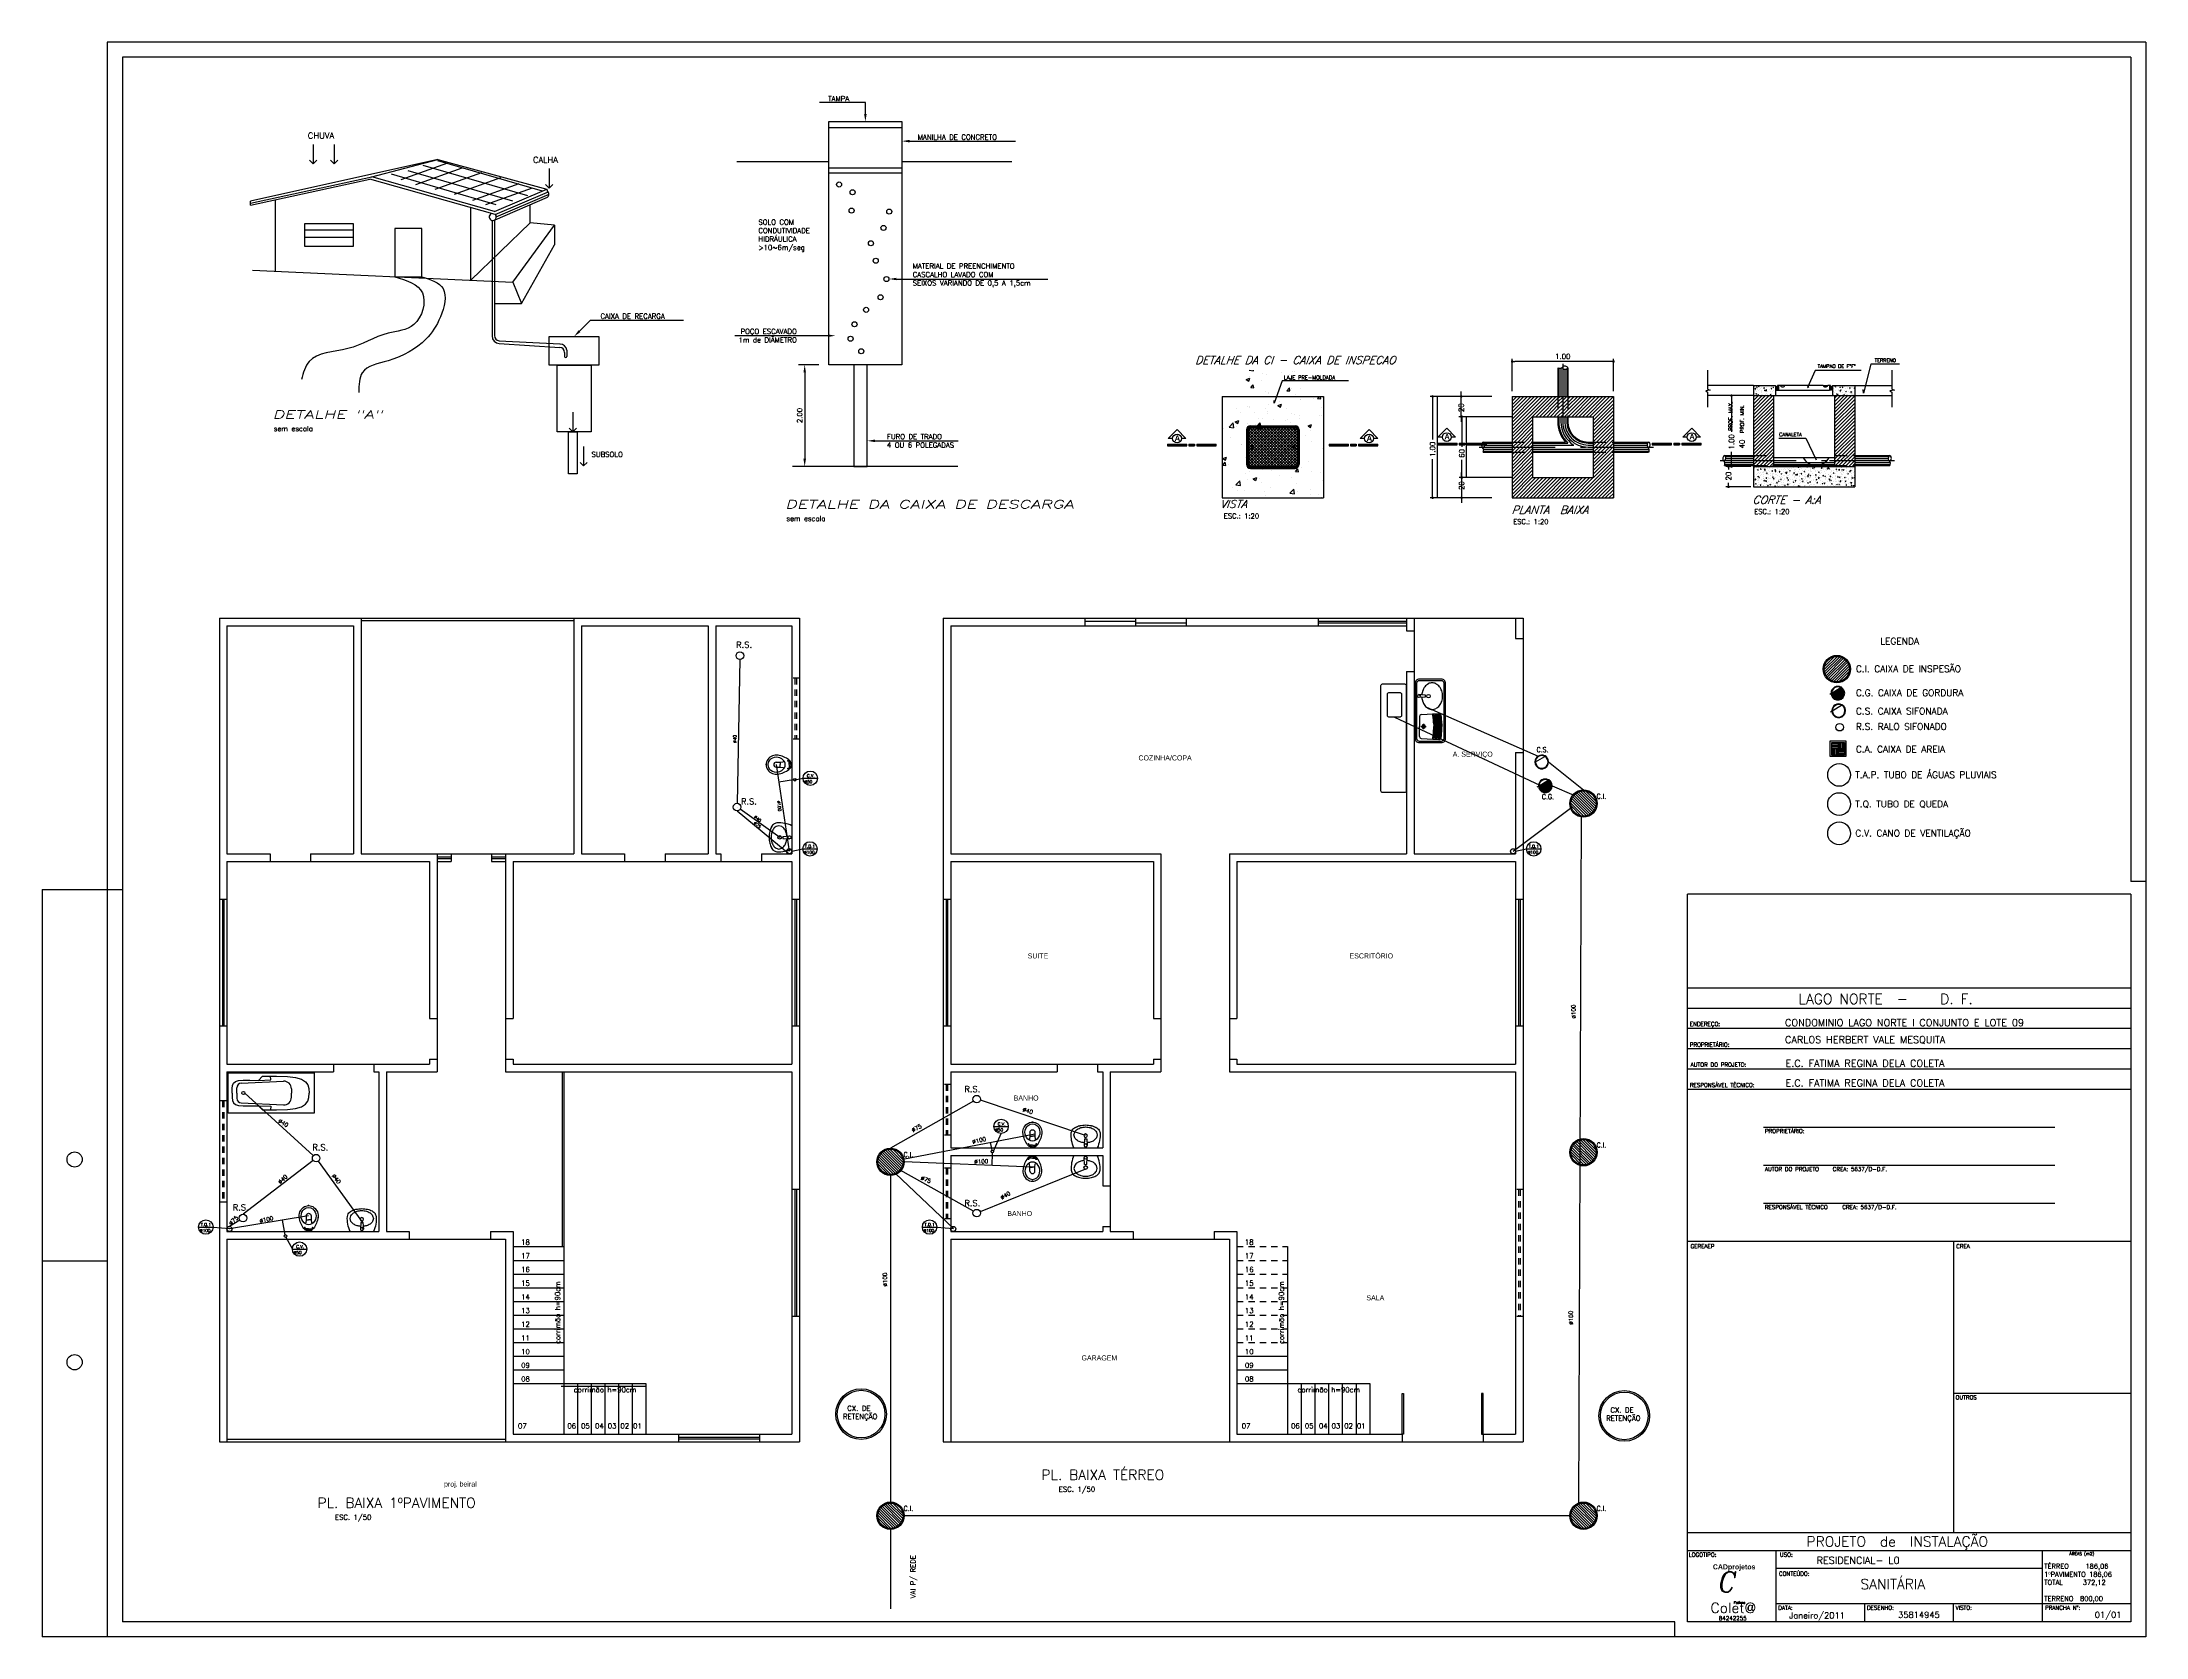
# Model space of a CAD drawing. Extents: x 0 to 41.5, y 0 to 31.5.
import ezdxf
from ezdxf.enums import TextEntityAlignment as Align

# ---------------------------------------------------------------- set-up
doc = ezdxf.new("R2010")
doc.units = 0
doc.header["$MEASUREMENT"] = 0
for name, pattern in [('DASHDOT', [2.5, 1.5, -0.5, 0, -0.5]), ('HIDDEN', [0.375, 0.25, -0.125]), ('HIDDEN2', [0.1875, 0.125, -0.0625])]:
    doc.linetypes.add(name, pattern=pattern)
doc.layers.get('0').update_dxf_attribs({"linetype": 'CONTINUOUS'})
doc.layers.get('DEFPOINTS').update_dxf_attribs({"linetype": 'CONTINUOUS'})
for name, color, linetype in [('1', 1, 'CONTINUOUS'), ('2', 2, 'CONTINUOUS'), ('3', 3, 'CONTINUOUS'), ('4', 4, 'CONTINUOUS'), ('5', 5, 'CONTINUOUS'), ('6', 6, 'CONTINUOUS'), ('A-DIM', 1, 'CONTINUOUS'), ('ALVENARIA', 7, 'CONTINUOUS'), ('COR', 130, 'CONTINUOUS'), ('COTA', 1, 'CONTINUOUS'), ('COTAS', 1, 'CONTINUOUS'), ('PORTAS', 2, 'CONTINUOUS'), ('SANITÁRIOS', 2, 'CONTINUOUS'), ('TEXTOS', 3, 'CONTINUOUS'), ('TXT', 2, 'CONTINUOUS')]:
    doc.layers.add(name, color=color, linetype=linetype)
doc.styles.add('ITALICC', font='italicc')
doc.styles.add('R120', font='', dxfattribs={"width": 0.9})
doc.styles.add('R140', font='ROMANT.SHX', dxfattribs={"height": 0.2})
doc.styles.add('ROMANC', font='romans.shx', dxfattribs={"width": 0.9})
doc.styles.add('ROMAND', font='ROMAND', dxfattribs={"oblique": 20, "height": 0.25})
doc.styles.add('ROMANS', font='romans', dxfattribs={"height": 0.1})
doc.styles.add('SIMPLEX', font='simplex.shx')
doc.styles.add('T20', font='romans.shx', dxfattribs={"height": 0.1})
doc.styles.get('R120').set_extended_font_data('Arial Rounded MT Bold', bold=True)
doc.dimstyles.new('DIM1', dxfattribs={"dimscale": 0.5, "dimtxt": 0.2, "dimasz": 0.1, "dimexe": 0.1, "dimexo": 0.1, "dimgap": 0.1, "dimtad": 1, "dimlfac": 0.02, "dimzin": 4, "dimdsep": 46, "dimtxsty": 'T20', "dimblk": 'DOT', "dimblk1": 'DOTSMALL', "dimblk2": 'DOTSMALL', "dimcen": -0.1, "dimdle": 0.1, "dimclrt": 3, "dimaunit": 1, "dimadec": 0, "dimazin": 0, "dimtfac": 1, "dimtix": 1, "dimtmove": 2, "dimatfit": 3, "dimldrblk": 'DOT', "dimfxl": 0, "dimtolj": 1, "dimtzin": 4, "dimarcsym": 0})
doc.dimstyles.new('DIMNORMAL', dxfattribs={"dimscale": 0.5, "dimtxt": 0.1, "dimasz": 0.1, "dimexe": 0.1, "dimexo": 0.1, "dimgap": 0.1, "dimtad": 1, "dimzin": 4, "dimdsep": 46, "dimtxsty": 'T20', "dimblk": 'DOT', "dimcen": -0.1, "dimdle": 0.1, "dimclrt": 3, "dimaunit": 1, "dimadec": 0, "dimazin": 0, "dimtfac": 1, "dimtix": 1, "dimtmove": 2, "dimatfit": 3, "dimldrblk": 'DOT', "dimfxl": 0, "dimtolj": 1, "dimtzin": 5, "dimarcsym": 0})

# ---------------------------------------------------------------- blocks, each defined once
blk = doc.blocks.new('12010224')
at = {"layer": 'SANITÁRIOS'}
for p, q in [((0.178, 0.021), (0.046, 0.031)), ((0.178, -0.019), (0.178, 0.021)), ((0.255, 0.23), (0.198, 0.214)), ((0.311, 0.214), (0.255, 0.23)), ((0.348, 0.267), (0.294, 0.285)), ((0.178, -0.019), (0.046, -0.029)), ((0.198, -0.214), (0.255, -0.23)), ((0.255, -0.23), (0.311, -0.214)), ((0.294, -0.285), (0.348, -0.267))]:
    blk.add_line(p, q, dxfattribs=at)
for centre, radius in [((0.046, 0.001), 0.03), ((0.24, 0), 0.0347)]:
    blk.add_circle(centre, radius, dxfattribs=at)
for centre, radius, start, end in [((0.254, -0.316), 0.602, 86.2102, 114.9799), ((0.437, 0), 0.338, 164.3104, 175.4853), ((0.347, 0.025), 0.245, 145.8575, 164.3104), ((0.29, 0.064), 0.176, 121.4172, 145.8575), ((0.219, 0.064), 0.176, 34.1425, 58.5828), ((0.224, 0.103), 0.206, 28.6904, 52.8787), ((0.162, 0.025), 0.245, 15.6896, 34.1425), ((0.073, 0), 0.338, 360, 15.6896), ((0.11, 0.041), 0.335, 12.7722, 28.6904), ((-0.069, 0), 0.519, 360, 12.7722), ((0.254, 0.316), 0.602, 245.0201, 273.7898), ((0.437, 0), 0.338, 184.2881, 195.6896), ((0.347, -0.025), 0.245, 195.6896, 214.1425), ((0.29, -0.064), 0.176, 214.1425, 238.5828), ((0.219, -0.064), 0.176, 301.4172, 325.8575), ((0.224, -0.103), 0.206, 307.1213, 331.3096), ((0.162, -0.025), 0.245, 325.8575, 344.3104), ((0.073, 0), 0.338, 344.3104, 360), ((0.11, -0.041), 0.335, 331.3096, 347.2278), ((-0.069, 0), 0.519, 347.2278, 360)]:
    blk.add_arc(centre, radius, start, end, dxfattribs=at)
blk = doc.blocks.new('12010111')
at = {"layer": 'SANITÁRIOS'}
for p, q in [((0, 0), (0, 0.028)), ((0, 0), (0, -0.028)), ((0.046, 0.031), (0.013, 0.031)), ((0.014, 0), (0.014, 0.028)), ((0.014, 0), (0.014, -0.028)), ((0.019, 0.031), (0.019, 0.062)), ((0.046, 0.05), (0.019, 0.05)), ((0.046, 0), (0.046, 0.089)), ((0.046, 0), (0.046, -0.089)), ((0.076, 0.075), (0.052, 0.075)), ((0.064, 0.063), (0.064, 0.087)), ((0.161, 0.056), (0.159, 0.059)), ((0.223, 0.049), (0.161, 0.056)), ((0.223, 0.049), (0.223, 0)), ((0.301, 0.049), (0.223, 0.049)), ((0.223, -0.049), (0.223, 0)), ((0.046, -0.031), (0.013, -0.031)), ((0.019, -0.031), (0.019, -0.062)), ((0.046, -0.05), (0.019, -0.05)), ((0.076, -0.075), (0.052, -0.075)), ((0.064, -0.063), (0.064, -0.087)), ((0.161, -0.056), (0.159, -0.059)), ((0.223, -0.049), (0.161, -0.056)), ((0.301, -0.049), (0.223, -0.049))]:
    blk.add_line(p, q, dxfattribs=at)
for centre in [(0.064, 0.075), (0.064, -0.075)]:
    blk.add_circle(centre, 0.00682, dxfattribs=at)
for centre, radius, start, end in [((0.007, 0.028), 0.00697, 0.8534, 179.1466), ((0.028, 0.062), 0.00909, 126.1604, 180), ((0.304, -0.315), 0.477, 122.7818, 126.1604), ((0.055, 0.089), 0.00909, 126.3456, 180), ((0.336, -0.294), 0.484, 97.6805, 126.3456), ((0.234, 0), 0.112, 147.3201, 212.6799), ((0.297, -0.04), 0.187, 54.2515, 147.3201), ((0.3, -0.02), 0.208, 36.8888, 100.1214), ((0.301, 0), 0.0486, 0, 90), ((0.301, 0), 0.0486, 270, 0), ((0.313, -0.018), 0.159, 41.3299, 54.2515), ((0.333, 0), 0.132, 318.6701, 41.3299), ((0.327, 0), 0.174, 323.1112, 36.8888), ((0.007, -0.028), 0.00697, 180.8534, 359.1466), ((0.028, -0.062), 0.00909, 180, 233.8396), ((0.304, 0.315), 0.477, 233.8396, 237.2182), ((0.055, -0.089), 0.00909, 180, 233.6544), ((0.336, 0.294), 0.484, 233.6544, 262.3195), ((0.297, 0.04), 0.187, 212.6799, 305.7485), ((0.3, 0.02), 0.208, 259.8786, 323.1112), ((0.313, 0.018), 0.159, 305.7485, 318.6701)]:
    blk.add_arc(centre, radius, start, end, dxfattribs=at)
for p in [(0, 0), (0.501, 0)]:
    blk.add_point(p, dxfattribs=at)
blk = doc.blocks.new('12010223')
at = {"layer": 'SANITÁRIOS'}
for p, q in [((0.164, 0.015), (0.076, 0.022)), ((0.171, -0.007), (0.171, 0.008)), ((0.164, -0.014), (0.076, -0.021))]:
    blk.add_line(p, q, dxfattribs=at)
for centre, radius in [((0.076, 0), 0.0216), ((0.216, 0), 0.025)]:
    blk.add_circle(centre, radius, dxfattribs=at)
for centre, radius, start, end in [((0.368, 0), 0.25, 162.1552, 175.6669), ((0.32, 0.016), 0.199, 142.1456, 162.1552), ((0.289, 0.039), 0.16, 118.0556, 142.1456), ((0.164, 0.008), 0.0072, 0, 85.6464), ((0.269, 0.076), 0.119, 90, 118.0556), ((0.269, 0.076), 0.119, 61.9444, 90), ((0.25, 0.039), 0.16, 37.8544, 61.9444), ((0.219, 0.016), 0.199, 17.8448, 37.8544), ((0.171, 0), 0.25, 0, 17.8448), ((0.368, 0), 0.25, 184.1121, 197.8448), ((0.32, -0.016), 0.199, 197.8448, 217.8544), ((0.289, -0.039), 0.16, 217.8544, 241.9444), ((0.164, -0.007), 0.0072, 274.3536, 0), ((0.269, -0.076), 0.119, 241.9444, 270), ((0.269, -0.076), 0.119, 270, 298.0556), ((0.25, -0.039), 0.16, 298.0556, 322.1456), ((0.219, -0.016), 0.199, 322.1456, 342.1552), ((0.171, 0), 0.25, 342.1552, 0)]:
    blk.add_arc(centre, radius, start, end, dxfattribs=at)
blk = doc.blocks.new('banheira')
at = {"layer": '1', "color": 2, "linetype": 'ByBlock'}
for p, q in [((0, 0), (0, 1.7)), ((0, 1.7), (0.8, 1.7)), ((0.8, 1.7), (0.8, 0)), ((0.8, 0), (0, 0))]:
    blk.add_line(p, q, dxfattribs=at)
at = {"layer": '1'}
for p, q in [((0.206, 1.444), (0.167, 0.607)), ((0.4, 1.53), (0.296, 1.53)), ((0.4, 1.53), (0.504, 1.53)), ((0.594, 1.444), (0.633, 0.607)), ((0.14, 0.86), (0.067, 0.861)), ((0.15, 1.1), (0.14, 0.86)), ((0.65, 1.1), (0.66, 0.86)), ((0.66, 0.86), (0.733, 0.861)), ((0.317, 0.45), (0.4, 0.45)), ((0.483, 0.45), (0.4, 0.45))]:
    blk.add_line(p, q, dxfattribs=at)
for points in [[(0.4, 1.62), (0.314, 1.619), (0.25, 1.612), (0.204, 1.593), (0.174, 1.555), (0.156, 1.493), (0.148, 1.401), (0.147, 1.272), (0.15, 1.1)], [(0.4, 1.62), (0.486, 1.619), (0.55, 1.612), (0.596, 1.593), (0.626, 1.555), (0.644, 1.493), (0.652, 1.401), (0.653, 1.272), (0.65, 1.1)], [(0.07, 1.02), (0.065, 0.745), (0.074, 0.53), (0.095, 0.369), (0.13, 0.252), (0.178, 0.175), (0.239, 0.128), (0.313, 0.106), (0.4, 0.1)], [(0.15, 1.1), (0.07, 1.02)], [(0.73, 1.02), (0.735, 0.745), (0.726, 0.53), (0.705, 0.369), (0.67, 0.252), (0.622, 0.175), (0.561, 0.128), (0.487, 0.106), (0.4, 0.1)], [(0.65, 1.1), (0.73, 1.02)]]:
    blk.add_lwpolyline(points, dxfattribs=at)
blk.add_circle((0.4, 1.4), 0.03, dxfattribs=at)
for centre, radius, start, end in [((0.296, 1.44), 0.09, 90, 177.3493), ((0.504, 1.44), 0.09, 2.6507, 90), ((0.317, 0.6), 0.15, 177.3493, 270), ((0.483, 0.6), 0.15, 270, 2.6507)]:
    blk.add_arc(centre, radius, start, end, dxfattribs=at)
blk = doc.blocks.new('DOT')
at = {"layer": 'A-DIM', "color": 0, "linetype": 'ByBlock'}
blk.add_line((-0.5, 0), (-1, 0), dxfattribs=at)
at = {"layer": 'A-DIM', "color": 0, "linetype": 'ByBlock', "const_width": 0.5}
blk.add_lwpolyline([(-0.25, 0, 1), (0.25, 0, 1)], format="xyb", close=True, dxfattribs=at)
blk = doc.blocks.new('*D18')
at = {"layer": 'COTA', "color": 0, "lineweight": -2}
for p, q in [((29.017, 24.577), (29.017, 25.211)), ((30.967, 25.161), (29.067, 25.161)), ((31.017, 24.577), (31.017, 25.211))]:
    blk.add_line(p, q, dxfattribs=at)
at = {"layer": 'DEFPOINTS', "color": 0}
for p in [(29.017, 25.161), (29.017, 24.527), (31.017, 24.527)]:
    blk.add_point(p, dxfattribs=at)
at = {"layer": 'COTA', "color": 0, "lineweight": -2, "xscale": 0.05, "yscale": 0.05, "zscale": 0.05, "rotation": 180}
blk.add_blockref('DOT', (29.017, 25.161), dxfattribs=at)
at = {"layer": 'COTA', "color": 0, "lineweight": -2, "xscale": 0.05, "yscale": 0.05, "zscale": 0.05}
blk.add_blockref('DOT', (31.017, 25.161), dxfattribs=at)
at = {"layer": 'COTA', "color": 3, "insert": (30.017, 25.261), "char_height": 0.1, "attachment_point": 5, "style": 'T20'}
blk.add_mtext('\\A1;1.00', dxfattribs=at)
blk = doc.blocks.new('_DOTSMALL')
at = {"color": 0, "linetype": 'ByBlock', "const_width": 0.5}
blk.add_lwpolyline([(-0.0625, 0, 1), (0.0625, 0, 1)], format="xyb", close=True, dxfattribs=at)
blk = doc.blocks.new('*X15')
at = {"color": 0}
for p, q in [((97.992, 83.143), (98.389, 83.54)), ((97.992, 83.178), (98.354, 83.54)), ((97.992, 83.214), (98.318, 83.54)), ((97.992, 83.249), (98.283, 83.54)), ((97.992, 83.285), (98.248, 83.54)), ((97.992, 83.32), (98.212, 83.54)), ((97.992, 83.355), (98.177, 83.54)), ((97.992, 83.391), (98.142, 83.54)), ((97.992, 83.426), (98.106, 83.54)), ((97.992, 83.461), (98.071, 83.54)), ((97.992, 83.497), (98.036, 83.54)), ((97.992, 83.532), (98, 83.54)), ((98.224, 83.34), (98.424, 83.54)), ((98.26, 83.34), (98.442, 83.522)), ((98.295, 83.34), (98.442, 83.487)), ((98.442, 83.522), (98.46, 83.54)), ((98.442, 83.487), (98.492, 83.537)), ((98.442, 83.452), (98.492, 83.502)), ((98.492, 83.502), (98.531, 83.54)), ((98.492, 83.537), (98.495, 83.54)), ((98.492, 83.466), (98.542, 83.516)), ((98.492, 83.431), (98.542, 83.481)), ((98.542, 83.375), (98.707, 83.54)), ((98.542, 83.41), (98.672, 83.54)), ((98.542, 83.446), (98.637, 83.54)), ((98.542, 83.481), (98.601, 83.54)), ((98.542, 83.516), (98.566, 83.54)), ((98.543, 83.34), (98.743, 83.54)), ((98.578, 83.34), (98.778, 83.54)), ((98.613, 83.34), (98.813, 83.54)), ((98.649, 83.34), (98.849, 83.54)), ((98.684, 83.34), (98.884, 83.54)), ((98.719, 83.34), (98.919, 83.54)), ((98.755, 83.34), (98.955, 83.54)), ((98.79, 83.34), (98.99, 83.54)), ((98.792, 83.307), (98.992, 83.507)), ((98.792, 83.271), (98.992, 83.471)), ((97.992, 83.108), (98.192, 83.308)), ((98.01, 83.09), (98.192, 83.272)), ((98.331, 83.34), (98.442, 83.452)), ((98.366, 83.34), (98.442, 83.416)), ((98.401, 83.34), (98.442, 83.381)), ((98.437, 83.34), (98.442, 83.346)), ((98.442, 83.416), (98.492, 83.466)), ((98.442, 83.381), (98.492, 83.431)), ((98.442, 83.346), (98.492, 83.396)), ((98.472, 83.34), (98.492, 83.36)), ((98.492, 83.396), (98.542, 83.446)), ((98.492, 83.36), (98.542, 83.41)), ((98.507, 83.34), (98.542, 83.375)), ((98.792, 83.236), (98.992, 83.436)), ((98.792, 83.201), (98.992, 83.401)), ((98.792, 83.165), (98.992, 83.365)), ((98.792, 83.13), (98.992, 83.33)), ((98.792, 83.095), (98.992, 83.295)), ((97.992, 83.072), (98.01, 83.09)), ((97.995, 83.04), (98.045, 83.09)), ((98.031, 83.04), (98.081, 83.09)), ((98.045, 83.09), (98.192, 83.237)), ((98.066, 83.04), (98.116, 83.09)), ((98.081, 83.09), (98.192, 83.202)), ((98.101, 83.04), (98.151, 83.09)), ((98.116, 83.09), (98.192, 83.166)), ((98.137, 83.04), (98.187, 83.09)), ((98.151, 83.09), (98.192, 83.131)), ((98.172, 83.04), (98.192, 83.06)), ((98.187, 83.09), (98.192, 83.096)), ((98.792, 83.059), (98.823, 83.09)), ((98.808, 83.04), (98.858, 83.09)), ((98.823, 83.09), (98.992, 83.259)), ((98.844, 83.04), (98.894, 83.09)), ((98.858, 83.09), (98.992, 83.224)), ((98.879, 83.04), (98.929, 83.09)), ((98.894, 83.09), (98.992, 83.189)), ((98.914, 83.04), (98.964, 83.09)), ((98.929, 83.09), (98.992, 83.153)), ((98.95, 83.04), (98.992, 83.082)), ((98.964, 83.09), (98.992, 83.118)), ((97.992, 83.002), (98.031, 83.04)), ((97.992, 83.037), (97.995, 83.04)), ((97.992, 82.79), (98.192, 82.99)), ((97.992, 82.825), (98.157, 82.99)), ((97.992, 82.86), (98.122, 82.99)), ((97.992, 82.896), (98.087, 82.99)), ((97.992, 82.931), (98.051, 82.99)), ((97.992, 82.966), (98.016, 82.99)), ((97.992, 82.754), (98.192, 82.954)), ((97.992, 82.719), (98.192, 82.919)), ((97.992, 82.683), (98.192, 82.883)), ((97.992, 82.648), (98.192, 82.848)), ((98.016, 82.99), (98.066, 83.04)), ((98.051, 82.99), (98.101, 83.04)), ((98.087, 82.99), (98.137, 83.04)), ((98.122, 82.99), (98.172, 83.04)), ((98.157, 82.99), (98.192, 83.025)), ((98.627, 82.54), (98.992, 82.906)), ((98.662, 82.54), (98.992, 82.87)), ((98.792, 83.024), (98.808, 83.04)), ((98.792, 82.989), (98.794, 82.99)), ((98.792, 82.953), (98.829, 82.99)), ((98.792, 82.918), (98.864, 82.99)), ((98.792, 82.882), (98.9, 82.99)), ((98.792, 82.847), (98.935, 82.99)), ((98.792, 82.812), (98.97, 82.99)), ((98.792, 82.776), (98.992, 82.976)), ((98.792, 82.741), (98.992, 82.941)), ((98.794, 82.99), (98.844, 83.04)), ((98.829, 82.99), (98.879, 83.04)), ((98.864, 82.99), (98.914, 83.04)), ((98.9, 82.99), (98.95, 83.04)), ((98.935, 82.99), (98.985, 83.04)), ((98.97, 82.99), (98.992, 83.012)), ((98.985, 83.04), (98.992, 83.047)), ((97.992, 82.613), (98.192, 82.813)), ((97.992, 82.577), (98.192, 82.777)), ((97.992, 82.542), (98.192, 82.742)), ((98.025, 82.54), (98.225, 82.74)), ((98.061, 82.54), (98.261, 82.74)), ((98.096, 82.54), (98.296, 82.74)), ((98.132, 82.54), (98.332, 82.74)), ((98.167, 82.54), (98.367, 82.74)), ((98.202, 82.54), (98.402, 82.74)), ((98.238, 82.54), (98.438, 82.74)), ((98.273, 82.54), (98.473, 82.74)), ((98.308, 82.54), (98.508, 82.74)), ((98.344, 82.54), (98.544, 82.74)), ((98.379, 82.54), (98.579, 82.74)), ((98.414, 82.54), (98.614, 82.74)), ((98.45, 82.54), (98.65, 82.74)), ((98.485, 82.54), (98.685, 82.74)), ((98.52, 82.54), (98.72, 82.74)), ((98.556, 82.54), (98.756, 82.74)), ((98.591, 82.54), (98.791, 82.74)), ((98.697, 82.54), (98.992, 82.835)), ((98.733, 82.54), (98.992, 82.8)), ((98.768, 82.54), (98.992, 82.764)), ((98.803, 82.54), (98.992, 82.729)), ((98.839, 82.54), (98.992, 82.694)), ((98.874, 82.54), (98.992, 82.658)), ((98.909, 82.54), (98.992, 82.623)), ((98.945, 82.54), (98.992, 82.587)), ((98.98, 82.54), (98.992, 82.552))]:
    blk.add_line(p, q, dxfattribs=at)
blk = doc.blocks.new('*X14')
at = {"color": 0}
for p, q in [((98.23, 83.249), (98.265, 83.262)), ((98.255, 83.232), (98.265, 83.262)), ((98.259, 83.34), (98.259, 83.34)), ((98.259, 83.34), (98.303, 83.333)), ((98.262, 83.273), (98.262, 83.273)), ((98.303, 83.333), (98.303, 83.34)), ((98.387, 83.312), (98.387, 83.312)), ((98.43, 83.293), (98.43, 83.293)), ((98.578, 83.315), (98.578, 83.315)), ((98.654, 83.301), (98.654, 83.301)), ((98.672, 83.288), (98.672, 83.288)), ((98.686, 83.328), (98.686, 83.328)), ((98.703, 83.331), (98.703, 83.331)), ((98.23, 83.249), (98.255, 83.232)), ((98.274, 83.169), (98.298, 83.197)), ((98.274, 83.169), (98.304, 83.166)), ((98.304, 83.166), (98.298, 83.197)), ((98.38, 83.238), (98.38, 83.238)), ((98.424, 83.127), (98.424, 83.127)), ((98.447, 83.117), (98.447, 83.117)), ((98.449, 83.114), (98.449, 83.114)), ((98.632, 83.137), (98.656, 83.166)), ((98.632, 83.137), (98.662, 83.135)), ((98.662, 83.135), (98.657, 83.166)), ((98.68, 83.162), (98.68, 83.162)), ((98.716, 83.103), (98.716, 83.103)), ((98.761, 83.159), (98.761, 83.159)), ((98.315, 82.92), (98.315, 82.92)), ((98.351, 82.859), (98.351, 82.859)), ((98.417, 82.96), (98.417, 82.96)), ((98.44, 82.937), (98.44, 82.937)), ((98.618, 82.847), (98.618, 82.847)), ((98.63, 82.962), (98.63, 82.962)), ((98.325, 82.77), (98.364, 82.81)), ((98.325, 82.77), (98.37, 82.763)), ((98.343, 82.793), (98.367, 82.821)), ((98.343, 82.793), (98.373, 82.79)), ((98.37, 82.763), (98.364, 82.81)), ((98.373, 82.79), (98.367, 82.821)), ((98.411, 82.794), (98.411, 82.794)), ((98.457, 82.791), (98.457, 82.791)), ((98.498, 82.764), (98.498, 82.764)), ((98.55, 82.765), (98.55, 82.765)), ((98.668, 82.829), (98.668, 82.829)), ((98.702, 82.761), (98.726, 82.79)), ((98.702, 82.761), (98.732, 82.759)), ((98.724, 82.78), (98.724, 82.78)), ((98.732, 82.759), (98.726, 82.79))]:
    blk.add_line(p, q, dxfattribs=at)
blk = doc.blocks.new('*X13')
at = {"color": 0}
for p, q in [((98.848, 85.348), (98.848, 85.348)), ((98.933, 85.331), (98.951, 85.352)), ((98.963, 85.328), (98.959, 85.352)), ((98.134, 85.235), (98.134, 85.235)), ((98.169, 85.198), (98.169, 85.198)), ((98.243, 85.253), (98.243, 85.253)), ((98.259, 85.251), (98.259, 85.251)), ((98.265, 85.247), (98.265, 85.247)), ((98.384, 85.138), (98.384, 85.138)), ((98.435, 85.187), (98.435, 85.187)), ((98.449, 85.276), (98.449, 85.276)), ((98.503, 85.291), (98.503, 85.291)), ((98.54, 85.263), (98.575, 85.276)), ((98.54, 85.263), (98.565, 85.246)), ((98.556, 85.297), (98.556, 85.297)), ((98.565, 85.246), (98.575, 85.276)), ((98.676, 85.188), (98.676, 85.188)), ((98.702, 85.175), (98.702, 85.175)), ((98.753, 85.159), (98.753, 85.159)), ((98.758, 85.137), (98.758, 85.137)), ((98.759, 85.326), (98.759, 85.326)), ((98.765, 85.318), (98.765, 85.318)), ((98.89, 85.334), (98.89, 85.334)), ((98.933, 85.331), (98.963, 85.329)), ((98.948, 85.162), (98.948, 85.162)), ((98.968, 85.238), (98.968, 85.238)), ((98.969, 85.164), (98.969, 85.164)), ((98.003, 85.038), (98.003, 85.038)), ((98.06, 85.049), (98.099, 85.09)), ((98.06, 85.049), (98.104, 85.042)), ((98.071, 84.942), (98.071, 84.942)), ((98.093, 85.088), (98.093, 85.088)), ((98.105, 85.042), (98.099, 85.09)), ((98.12, 85.102), (98.155, 85.115)), ((98.12, 85.102), (98.145, 85.085)), ((98.128, 85.054), (98.128, 85.054)), ((98.145, 85.085), (98.155, 85.115)), ((98.237, 85.087), (98.237, 85.087)), ((98.317, 85.079), (98.317, 85.079)), ((98.497, 85.124), (98.497, 85.124)), ((98.633, 85.121), (98.633, 85.121)), ((98.816, 84.965), (98.816, 84.965)), ((98.838, 85.062), (98.873, 85.075)), ((98.838, 85.062), (98.863, 85.045)), ((98.863, 85.045), (98.873, 85.075)), ((98.867, 85.013), (98.867, 85.013)), ((97.996, 84.857), (97.996, 84.857)), ((97.998, 84.739), (98.033, 84.753)), ((97.998, 84.739), (98.023, 84.722)), ((98.023, 84.722), (98.033, 84.753)), ((98.177, 84.875), (98.177, 84.875)), ((98.186, 84.882), (98.186, 84.882)), ((98.225, 84.754), (98.225, 84.754)), ((98.231, 84.92), (98.231, 84.92)), ((98.872, 84.908), (98.872, 84.908)), ((98.977, 84.841), (98.977, 84.841)), ((97.996, 84.673), (98.02, 84.702)), ((97.996, 84.673), (98.026, 84.671)), ((98.026, 84.67), (98.02, 84.702)), ((98.054, 84.685), (98.054, 84.685)), ((98.126, 84.479), (98.165, 84.52)), ((98.171, 84.472), (98.165, 84.52)), ((98.219, 84.587), (98.219, 84.587)), ((98.238, 84.529), (98.238, 84.529)), ((98.263, 84.614), (98.263, 84.614)), ((98.297, 84.538), (98.332, 84.551)), ((98.297, 84.538), (98.321, 84.521)), ((98.322, 84.521), (98.332, 84.551)), ((98.355, 84.642), (98.355, 84.642)), ((98.355, 84.642), (98.385, 84.639)), ((98.364, 84.546), (98.364, 84.546)), ((98.385, 84.639), (98.384, 84.642)), ((98.478, 84.625), (98.478, 84.625)), ((98.553, 84.571), (98.553, 84.571)), ((98.675, 84.555), (98.675, 84.555)), ((98.713, 84.61), (98.738, 84.639)), ((98.713, 84.61), (98.743, 84.608)), ((98.743, 84.608), (98.738, 84.639)), ((98.772, 84.654), (98.772, 84.654)), ((98.846, 84.714), (98.846, 84.714)), ((98.869, 84.612), (98.869, 84.612)), ((98.966, 84.605), (98.966, 84.605)), ((98.981, 84.526), (98.981, 84.526)), ((98.988, 84.692), (98.988, 84.692)), ((98.091, 84.454), (98.091, 84.454)), ((98.126, 84.479), (98.171, 84.472)), ((98.141, 84.421), (98.141, 84.421)), ((98.213, 84.421), (98.213, 84.421)), ((98.247, 84.354), (98.247, 84.354)), ((98.383, 84.504), (98.383, 84.504)), ((98.408, 84.41), (98.408, 84.41)), ((98.421, 84.373), (98.421, 84.373)), ((98.472, 84.458), (98.472, 84.458)), ((98.66, 84.397), (98.699, 84.437)), ((98.66, 84.397), (98.704, 84.39)), ((98.675, 84.399), (98.675, 84.399)), ((98.704, 84.39), (98.699, 84.437)), ((98.729, 84.494), (98.729, 84.494)), ((98.737, 84.415), (98.737, 84.415)), ((98.862, 84.431), (98.862, 84.431)), ((98.865, 84.38), (98.865, 84.38)), ((98.942, 84.388), (98.942, 84.388)), ((98.975, 84.359), (98.975, 84.359))]:
    blk.add_line(p, q, dxfattribs=at)
blk = doc.blocks.new('*D19')
at = {"layer": 'COTA', "color": 0, "lineweight": -2}
for p, q in [((29.017, 24.073), (27.973, 24.073)), ((28.023, 24.023), (28.023, 23.477)), ((29.017, 22.873), (27.973, 22.873)), ((28.023, 22.923), (28.023, 23.22))]:
    blk.add_line(p, q, dxfattribs=at)
at = {"layer": 'DEFPOINTS', "color": 0}
for p in [(29.067, 24.073), (28.023, 22.873), (29.067, 22.873)]:
    blk.add_point(p, dxfattribs=at)
at = {"layer": 'COTA', "color": 0, "lineweight": -2, "xscale": 0.05, "yscale": 0.05, "zscale": 0.05}
for p, rotation in [((28.023, 24.073), 90), ((28.023, 22.873), 270)]:
    blk.add_blockref('DOT', p, dxfattribs=dict(at, rotation=rotation))
at = {"layer": 'COTA', "color": 3, "insert": (28.023, 23.348), "char_height": 0.1, "attachment_point": 5, "rotation": 90, "style": 'T20'}
blk.add_mtext('\\A1;60', dxfattribs=at)
blk = doc.blocks.new('*D20')
at = {"layer": 'COTA', "color": 0, "lineweight": -2}
for p, q in [((29.017, 22.873), (27.969, 22.873)), ((28.019, 22.923), (28.019, 22.973)), ((28.019, 22.873), (28.019, 22.473)), ((28.617, 22.473), (27.969, 22.473)), ((28.019, 22.423), (28.019, 22.373))]:
    blk.add_line(p, q, dxfattribs=at)
at = {"layer": 'DEFPOINTS', "color": 0}
for p in [(29.067, 22.873), (28.019, 22.473), (28.667, 22.473)]:
    blk.add_point(p, dxfattribs=at)
at = {"layer": 'COTA', "color": 0, "lineweight": -2, "xscale": 0.05, "yscale": 0.05, "zscale": 0.05}
for p, rotation in [((28.019, 22.873), 270), ((28.019, 22.473), 90)]:
    blk.add_blockref('DOT', p, dxfattribs=dict(at, rotation=rotation))
at = {"layer": 'COTA', "color": 3, "insert": (28.019, 22.714), "char_height": 0.1, "attachment_point": 5, "rotation": 90, "style": 'T20'}
blk.add_mtext('\\A1;20', dxfattribs=at)
blk = doc.blocks.new('*D21')
at = {"layer": 'COTA', "color": 0, "lineweight": -2}
for p, q in [((28.617, 24.473), (27.396, 24.473)), ((27.446, 24.423), (27.446, 23.624)), ((27.446, 22.523), (27.446, 23.233)), ((28.617, 22.473), (27.396, 22.473))]:
    blk.add_line(p, q, dxfattribs=at)
at = {"layer": 'DEFPOINTS', "color": 0}
for p in [(28.667, 24.473), (27.446, 22.473), (28.667, 22.473)]:
    blk.add_point(p, dxfattribs=at)
at = {"layer": 'COTA', "color": 0, "lineweight": -2, "xscale": 0.05, "yscale": 0.05, "zscale": 0.05}
for p, rotation in [((27.446, 24.473), 90), ((27.446, 22.473), 270)]:
    blk.add_blockref('DOT', p, dxfattribs=dict(at, rotation=rotation))
at = {"layer": 'COTA', "color": 3, "insert": (27.446, 23.429), "char_height": 0.1, "attachment_point": 5, "rotation": 90, "style": 'T20'}
blk.add_mtext('\\A1;1.00', dxfattribs=at)
blk = doc.blocks.new('*D22')
at = {"layer": 'COTA', "color": 0, "lineweight": -2}
for p, q in [((28.012, 24.523), (28.012, 24.573)), ((28.617, 24.473), (27.962, 24.473)), ((28.012, 24.073), (28.012, 24.473)), ((29.017, 24.073), (27.962, 24.073)), ((28.012, 24.023), (28.012, 23.973))]:
    blk.add_line(p, q, dxfattribs=at)
at = {"layer": 'DEFPOINTS', "color": 0}
for p in [(28.012, 24.473), (28.667, 24.473), (29.067, 24.073)]:
    blk.add_point(p, dxfattribs=at)
at = {"layer": 'COTA', "color": 0, "lineweight": -2, "xscale": 0.05, "yscale": 0.05, "zscale": 0.05}
for p, rotation in [((28.012, 24.473), 270), ((28.012, 24.073), 90)]:
    blk.add_blockref('DOT', p, dxfattribs=dict(at, rotation=rotation))
at = {"layer": 'COTA', "color": 3, "insert": (28.012, 24.251), "char_height": 0.1, "attachment_point": 5, "rotation": 90, "style": 'T20'}
blk.add_mtext('\\A1;20', dxfattribs=at)
blk = doc.blocks.new('*X16')
at = {"color": 0}
for p, q in [((97.992, 81.587), (98.182, 81.777)), ((97.992, 81.623), (98.147, 81.777)), ((97.992, 81.658), (98.111, 81.777)), ((97.992, 81.694), (98.076, 81.777)), ((97.992, 81.729), (98.04, 81.777)), ((97.992, 81.764), (98.005, 81.777)), ((97.992, 81.552), (98.192, 81.752)), ((97.992, 81.517), (98.192, 81.717)), ((97.992, 81.481), (98.192, 81.681)), ((97.992, 81.446), (98.192, 81.646)), ((97.992, 81.411), (98.192, 81.611)), ((98.792, 81.751), (98.818, 81.777)), ((98.792, 81.716), (98.854, 81.777)), ((98.792, 81.68), (98.889, 81.777)), ((98.792, 81.645), (98.924, 81.777)), ((98.792, 81.61), (98.96, 81.777)), ((98.792, 81.574), (98.992, 81.774)), ((98.792, 81.539), (98.992, 81.739)), ((98.792, 81.504), (98.992, 81.704)), ((98.792, 81.468), (98.992, 81.668)), ((98.792, 81.433), (98.992, 81.633)), ((97.992, 81.375), (98.192, 81.575)), ((97.992, 81.34), (98.192, 81.54)), ((97.992, 81.305), (98.192, 81.505)), ((97.992, 81.269), (98.192, 81.469)), ((97.992, 81.234), (98.192, 81.434)), ((97.992, 81.199), (98.192, 81.399)), ((98.792, 81.398), (98.992, 81.598)), ((98.792, 81.362), (98.992, 81.562)), ((98.792, 81.327), (98.992, 81.527)), ((98.792, 81.291), (98.992, 81.491)), ((98.792, 81.256), (98.992, 81.456)), ((98.792, 81.221), (98.992, 81.421)), ((97.992, 81.163), (98.192, 81.363)), ((97.992, 81.128), (98.192, 81.328)), ((97.992, 81.093), (98.192, 81.293)), ((98.012, 81.077), (98.192, 81.257)), ((98.048, 81.077), (98.192, 81.222)), ((98.083, 81.077), (98.192, 81.186)), ((98.792, 81.185), (98.992, 81.385)), ((98.792, 81.15), (98.992, 81.35)), ((98.792, 81.115), (98.992, 81.315)), ((98.792, 81.079), (98.992, 81.279)), ((98.825, 81.077), (98.992, 81.244)), ((98.861, 81.077), (98.992, 81.209)), ((98.118, 81.077), (98.192, 81.151)), ((98.154, 81.077), (98.192, 81.116)), ((98.189, 81.077), (98.192, 81.08)), ((98.896, 81.077), (98.992, 81.173)), ((98.931, 81.077), (98.992, 81.138)), ((98.967, 81.077), (98.992, 81.103))]:
    blk.add_line(p, q, dxfattribs=at)
blk = doc.blocks.new('*X17')
at = {"color": 0}
for p, q in [((97.994, 81.871), (97.994, 81.871)), ((97.994, 81.842), (97.994, 81.842)), ((98.002, 81.863), (98.002, 81.863)), ((98.004, 81.844), (98.012, 81.852)), ((98.004, 81.844), (98.013, 81.843)), ((98.013, 81.843), (98.012, 81.852)), ((98.015, 81.828), (98.015, 81.828)), ((98.019, 81.813), (98.019, 81.813)), ((98.02, 81.847), (98.02, 81.847)), ((98.021, 81.859), (98.026, 81.864)), ((98.021, 81.859), (98.027, 81.858)), ((98.027, 81.858), (98.026, 81.864)), ((98.031, 81.839), (98.031, 81.839)), ((98.04, 81.868), (98.047, 81.87)), ((98.04, 81.868), (98.044, 81.864)), ((98.04, 81.828), (98.04, 81.828)), ((98.045, 81.864), (98.047, 81.87)), ((98.047, 81.839), (98.047, 81.839)), ((98.056, 81.843), (98.056, 81.843)), ((98.06, 81.873), (98.06, 81.873)), ((98.067, 81.808), (98.067, 81.808)), ((98.068, 81.826), (98.068, 81.826)), ((98.069, 81.82), (98.069, 81.82)), ((98.071, 81.853), (98.071, 81.853)), ((98.093, 81.852), (98.098, 81.858)), ((98.093, 81.852), (98.099, 81.852)), ((98.094, 81.848), (98.094, 81.848)), ((98.099, 81.852), (98.098, 81.858)), ((98.098, 81.838), (98.098, 81.838)), ((98.099, 81.827), (98.106, 81.83)), ((98.099, 81.827), (98.104, 81.824)), ((98.1, 81.837), (98.1, 81.837)), ((98.104, 81.824), (98.106, 81.83)), ((98.111, 81.828), (98.119, 81.836)), ((98.111, 81.828), (98.12, 81.826)), ((98.12, 81.826), (98.119, 81.836)), ((98.121, 81.827), (98.121, 81.827)), ((98.121, 81.824), (98.121, 81.824)), ((98.123, 81.86), (98.123, 81.86)), ((98.13, 81.817), (98.13, 81.817)), ((98.154, 81.835), (98.154, 81.835)), ((98.155, 81.82), (98.155, 81.82)), ((98.157, 81.856), (98.157, 81.856)), ((98.157, 81.848), (98.157, 81.848)), ((98.165, 81.846), (98.17, 81.852)), ((98.165, 81.846), (98.171, 81.846)), ((98.171, 81.846), (98.17, 81.852)), ((98.173, 81.834), (98.173, 81.834)), ((98.174, 81.867), (98.174, 81.867)), ((98.175, 81.821), (98.175, 81.821)), ((98.182, 81.859), (98.182, 81.859)), ((98.183, 81.859), (98.19, 81.862)), ((98.183, 81.859), (98.188, 81.856)), ((98.188, 81.856), (98.19, 81.862)), ((98.193, 81.825), (98.193, 81.825)), ((98.207, 81.833), (98.207, 81.833)), ((98.784, 81.818), (98.784, 81.818)), ((98.785, 81.851), (98.785, 81.851)), ((98.797, 81.865), (98.801, 81.871)), ((98.797, 81.868), (98.797, 81.868)), ((98.797, 81.865), (98.802, 81.864)), ((98.798, 81.832), (98.798, 81.832)), ((98.803, 81.864), (98.801, 81.871)), ((98.814, 81.859), (98.814, 81.859)), ((98.818, 81.877), (98.818, 81.877)), ((98.834, 81.837), (98.834, 81.837)), ((98.835, 81.824), (98.835, 81.824)), ((98.836, 81.858), (98.836, 81.858)), ((98.842, 81.86), (98.849, 81.862)), ((98.842, 81.86), (98.847, 81.856)), ((98.845, 81.826), (98.853, 81.834)), ((98.845, 81.826), (98.854, 81.824)), ((98.847, 81.856), (98.849, 81.862)), ((98.854, 81.824), (98.853, 81.834)), ((98.856, 81.842), (98.856, 81.842)), ((98.859, 81.841), (98.859, 81.841)), ((98.86, 81.877), (98.86, 81.877)), ((98.867, 81.857), (98.867, 81.857)), ((98.868, 81.859), (98.873, 81.864)), ((98.868, 81.859), (98.874, 81.858)), ((98.874, 81.858), (98.873, 81.864)), ((98.887, 81.832), (98.887, 81.832)), ((98.888, 81.865), (98.888, 81.865)), ((98.897, 81.846), (98.897, 81.846)), ((98.902, 81.819), (98.909, 81.822)), ((98.902, 81.819), (98.907, 81.816)), ((98.907, 81.816), (98.909, 81.822)), ((98.915, 81.852), (98.915, 81.852)), ((98.921, 81.854), (98.921, 81.854)), ((98.934, 81.814), (98.934, 81.814)), ((98.938, 81.839), (98.938, 81.839)), ((98.939, 81.872), (98.939, 81.872)), ((98.94, 81.852), (98.945, 81.858)), ((98.94, 81.852), (98.946, 81.852)), ((98.946, 81.852), (98.945, 81.858)), ((98.952, 81.809), (98.959, 81.817)), ((98.952, 81.809), (98.96, 81.808)), ((98.959, 81.818), (98.959, 81.818)), ((98.961, 81.808), (98.959, 81.817)), ((98.96, 81.854), (98.96, 81.854)), ((98.973, 81.862), (98.973, 81.862)), ((98.974, 81.852), (98.974, 81.852)), ((98.985, 81.857), (98.985, 81.857)), ((98.986, 81.852), (98.992, 81.854)), ((98.986, 81.852), (98.991, 81.848)), ((98.987, 81.812), (98.987, 81.812)), ((98.989, 81.845), (98.989, 81.845)), ((98.991, 81.848), (98.992, 81.853)), ((98.004, 81.8), (98.004, 81.8)), ((98.015, 81.795), (98.022, 81.798)), ((98.015, 81.795), (98.02, 81.792)), ((98.018, 81.78), (98.018, 81.78)), ((98.02, 81.792), (98.022, 81.798)), ((98.027, 81.788), (98.027, 81.788)), ((98.029, 81.803), (98.029, 81.803)), ((98.035, 81.783), (98.04, 81.789)), ((98.035, 81.783), (98.041, 81.783)), ((98.041, 81.783), (98.04, 81.789)), ((98.068, 81.786), (98.068, 81.786)), ((98.08, 81.786), (98.08, 81.786)), ((98.094, 81.778), (98.094, 81.778)), ((98.104, 81.777), (98.104, 81.777)), ((98.107, 81.777), (98.112, 81.783)), ((98.107, 81.777), (98.109, 81.777)), ((98.113, 81.777), (98.112, 81.783)), ((98.12, 81.794), (98.12, 81.794)), ((98.129, 81.78), (98.129, 81.78)), ((98.134, 81.784), (98.134, 81.784)), ((98.153, 81.788), (98.153, 81.788)), ((98.159, 81.787), (98.166, 81.79)), ((98.159, 81.787), (98.164, 81.784)), ((98.164, 81.784), (98.166, 81.79)), ((98.167, 81.785), (98.167, 81.785)), ((98.171, 81.801), (98.171, 81.801)), ((98.187, 81.782), (98.187, 81.782)), ((98.211, 81.798), (98.211, 81.798)), ((98.783, 81.785), (98.783, 81.785)), ((98.794, 81.808), (98.794, 81.808)), ((98.808, 81.798), (98.808, 81.798)), ((98.81, 81.79), (98.815, 81.795)), ((98.81, 81.79), (98.816, 81.789)), ((98.816, 81.789), (98.815, 81.795)), ((98.815, 81.794), (98.815, 81.794)), ((98.818, 81.787), (98.825, 81.79)), ((98.818, 81.787), (98.823, 81.784)), ((98.823, 81.784), (98.825, 81.79)), ((98.833, 81.801), (98.833, 81.801)), ((98.834, 81.791), (98.834, 81.791)), ((98.848, 81.805), (98.848, 81.805)), ((98.852, 81.782), (98.852, 81.782)), ((98.869, 81.792), (98.869, 81.792)), ((98.871, 81.806), (98.871, 81.806)), ((98.882, 81.783), (98.887, 81.789)), ((98.882, 81.783), (98.888, 81.783)), ((98.885, 81.799), (98.885, 81.799)), ((98.888, 81.783), (98.887, 81.789)), ((98.901, 81.803), (98.901, 81.803)), ((98.91, 81.792), (98.91, 81.792)), ((98.922, 81.79), (98.922, 81.79)), ((98.933, 81.778), (98.933, 81.778)), ((98.937, 81.806), (98.937, 81.806)), ((98.954, 81.801), (98.954, 81.801)), ((98.954, 81.777), (98.959, 81.783)), ((98.954, 81.777), (98.955, 81.777)), ((98.96, 81.777), (98.959, 81.783)), ((98.961, 81.779), (98.968, 81.782)), ((98.961, 81.779), (98.965, 81.777)), ((98.967, 81.777), (98.969, 81.782)), ((98.969, 81.802), (98.969, 81.802)), ((98.97, 81.783), (98.97, 81.783)), ((98.976, 81.788), (98.976, 81.788)), ((98.986, 81.779), (98.986, 81.779)), ((97.992, 81.065), (97.998, 81.071)), ((97.992, 81.063), (97.999, 81.062)), ((97.993, 81.007), (97.993, 81.007)), ((97.999, 81.062), (97.998, 81.071)), ((97.999, 81.013), (97.999, 81.013)), ((98.018, 81.064), (98.018, 81.064)), ((98.019, 81.046), (98.019, 81.046)), ((98.02, 80.999), (98.02, 80.999)), ((98.031, 81.044), (98.035, 81.05)), ((98.031, 81.044), (98.037, 81.043)), ((98.034, 81.009), (98.034, 81.009)), ((98.037, 81.043), (98.035, 81.05)), ((98.035, 80.981), (98.042, 80.984)), ((98.035, 80.981), (98.04, 80.978)), ((98.038, 81.068), (98.038, 81.068)), ((98.039, 80.987), (98.039, 80.987)), ((98.04, 81.021), (98.04, 81.021)), ((98.04, 80.978), (98.042, 80.984)), ((98.041, 81.054), (98.041, 81.054)), ((98.052, 81.01), (98.052, 81.01)), ((98.055, 80.979), (98.055, 80.979)), ((98.056, 81.015), (98.056, 81.015)), ((98.058, 80.987), (98.058, 80.987)), ((98.059, 81.054), (98.066, 81.057)), ((98.059, 81.054), (98.064, 81.05)), ((98.064, 81.05), (98.066, 81.056)), ((98.072, 81.061), (98.072, 81.061)), ((98.073, 80.997), (98.073, 80.997)), ((98.081, 81.019), (98.081, 81.019)), ((98.082, 81.055), (98.082, 81.055)), ((98.091, 80.995), (98.091, 80.995)), ((98.092, 81.028), (98.092, 81.028)), ((98.092, 81.019), (98.092, 81.019)), ((98.092, 80.984), (98.092, 80.984)), ((98.093, 81.061), (98.093, 81.061)), ((98.097, 81.047), (98.105, 81.055)), ((98.097, 81.047), (98.106, 81.045)), ((98.102, 81.038), (98.107, 81.043)), ((98.102, 81.038), (98.108, 81.037)), ((98.106, 81.045), (98.105, 81.055)), ((98.106, 81.008), (98.106, 81.008)), ((98.107, 81.058), (98.107, 81.058)), ((98.108, 81.037), (98.107, 81.043)), ((98.116, 80.997), (98.116, 80.997)), ((98.119, 81.024), (98.119, 81.024)), ((98.119, 81.014), (98.126, 81.016)), ((98.119, 81.014), (98.124, 81.01)), ((98.124, 81.01), (98.126, 81.016)), ((98.125, 81.059), (98.125, 81.059)), ((98.127, 80.995), (98.127, 80.995)), ((98.142, 81.002), (98.142, 81.002)), ((98.144, 81.035), (98.144, 81.035)), ((98.145, 81.069), (98.145, 81.069)), ((98.145, 81.063), (98.145, 81.063)), ((98.151, 81.029), (98.151, 81.029)), ((98.156, 80.992), (98.156, 80.992)), ((98.159, 81.006), (98.159, 81.006)), ((98.174, 81.031), (98.179, 81.037)), ((98.174, 81.031), (98.18, 81.031)), ((98.175, 81.007), (98.175, 81.007)), ((98.179, 81.057), (98.179, 81.057)), ((98.18, 81.031), (98.179, 81.037)), ((98.18, 80.992), (98.18, 80.992)), ((98.181, 80.996), (98.181, 80.996)), ((98.182, 81.032), (98.182, 81.032)), ((98.193, 81.008), (98.193, 81.008)), ((98.194, 81.042), (98.194, 81.042)), ((98.195, 81.075), (98.195, 81.075)), ((98.203, 81.046), (98.21, 81.049)), ((98.203, 81.046), (98.208, 81.042)), ((98.204, 81.03), (98.212, 81.038)), ((98.204, 81.03), (98.213, 81.029)), ((98.207, 81.035), (98.207, 81.035)), ((98.208, 81.071), (98.208, 81.071)), ((98.208, 81.042), (98.21, 81.048)), ((98.209, 81.039), (98.209, 81.039)), ((98.213, 81.029), (98.212, 81.038)), ((98.212, 81.004), (98.212, 81.004)), ((98.219, 81.001), (98.219, 81.001)), ((98.232, 81.055), (98.232, 81.055)), ((98.233, 81.075), (98.233, 81.075)), ((98.233, 81.017), (98.233, 81.017)), ((98.233, 80.99), (98.233, 80.99)), ((98.244, 80.983), (98.244, 80.983)), ((98.245, 81.04), (98.245, 81.04)), ((98.245, 81.016), (98.245, 81.016)), ((98.246, 81.049), (98.246, 81.049)), ((98.246, 81.025), (98.251, 81.031)), ((98.246, 81.025), (98.252, 81.024)), ((98.252, 81.024), (98.251, 81.031)), ((98.263, 81.006), (98.27, 81.008)), ((98.263, 81.006), (98.268, 81.002)), ((98.266, 81.001), (98.266, 81.001)), ((98.267, 81.049), (98.267, 81.049)), ((98.268, 81.002), (98.27, 81.008)), ((98.271, 80.982), (98.271, 80.982)), ((98.282, 81.009), (98.282, 81.009)), ((98.285, 81.052), (98.285, 81.052)), ((98.287, 80.988), (98.287, 80.988)), ((98.289, 81.077), (98.292, 81.075)), ((98.291, 81.027), (98.291, 81.027)), ((98.292, 81.075), (98.293, 81.077)), ((98.295, 80.99), (98.295, 80.99)), ((98.296, 81.023), (98.296, 81.023)), ((98.297, 81.056), (98.297, 81.056)), ((98.307, 81.012), (98.307, 81.012)), ((98.308, 81.048), (98.308, 81.048)), ((98.311, 81.013), (98.318, 81.022)), ((98.311, 81.013), (98.319, 81.012)), ((98.317, 81.019), (98.322, 81.024)), ((98.317, 81.019), (98.323, 81.018)), ((98.32, 81.012), (98.318, 81.022)), ((98.318, 80.978), (98.318, 80.978)), ((98.319, 80.999), (98.319, 80.999)), ((98.324, 81.018), (98.322, 81.024)), ((98.326, 81.059), (98.326, 81.059)), ((98.33, 80.992), (98.33, 80.992)), ((98.333, 81.052), (98.333, 81.052)), ((98.339, 81.05), (98.339, 81.05)), ((98.34, 80.986), (98.34, 80.986)), ((98.345, 81.017), (98.345, 81.017)), ((98.345, 80.996), (98.345, 80.996)), ((98.347, 81.038), (98.354, 81.04)), ((98.347, 81.038), (98.352, 81.034)), ((98.347, 81.029), (98.347, 81.029)), ((98.348, 81.063), (98.348, 81.063)), ((98.35, 81.037), (98.35, 81.037)), ((98.352, 81.034), (98.354, 81.04)), ((98.371, 81.057), (98.371, 81.057)), ((98.373, 80.997), (98.373, 80.997)), ((98.381, 80.986), (98.381, 80.986)), ((98.384, 81.069), (98.384, 81.069)), ((98.388, 81.002), (98.388, 81.002)), ((98.389, 81.012), (98.394, 81.018)), ((98.389, 81.012), (98.395, 81.012)), ((98.392, 81.048), (98.392, 81.048)), ((98.395, 81.012), (98.394, 81.018)), ((98.394, 80.983), (98.394, 80.983)), ((98.397, 81.003), (98.397, 81.003)), ((98.399, 81.037), (98.399, 81.037)), ((98.4, 81.07), (98.4, 81.07)), ((98.406, 80.998), (98.413, 81)), ((98.406, 80.998), (98.411, 80.994)), ((98.406, 80.989), (98.406, 80.989)), ((98.408, 81.047), (98.408, 81.047)), ((98.408, 81.026), (98.408, 81.026)), ((98.411, 80.994), (98.413, 81)), ((98.417, 80.997), (98.425, 81.005)), ((98.417, 80.997), (98.426, 80.996)), ((98.426, 80.995), (98.425, 81.005)), ((98.426, 80.995), (98.426, 80.995)), ((98.431, 81.07), (98.438, 81.073)), ((98.431, 81.07), (98.436, 81.067)), ((98.433, 81.029), (98.433, 81.029)), ((98.434, 81.065), (98.434, 81.065)), ((98.436, 81.067), (98.438, 81.073)), ((98.444, 80.994), (98.444, 80.994)), ((98.445, 81.046), (98.445, 81.046)), ((98.446, 81.012), (98.446, 81.012)), ((98.447, 80.981), (98.447, 80.981)), ((98.449, 81.011), (98.449, 81.011)), ((98.45, 81.044), (98.45, 81.044)), ((98.459, 81.068), (98.459, 81.068)), ((98.461, 81.006), (98.466, 81.012)), ((98.461, 81.006), (98.467, 81.006)), ((98.466, 81.057), (98.466, 81.057)), ((98.467, 81.006), (98.466, 81.012)), ((98.471, 81.034), (98.471, 81.034)), ((98.479, 80.992), (98.479, 80.992)), ((98.49, 81.03), (98.497, 81.032)), ((98.49, 81.03), (98.495, 81.026)), ((98.495, 81.026), (98.497, 81.032)), ((98.497, 81.073), (98.497, 81.073)), ((98.498, 80.984), (98.498, 80.984)), ((98.499, 81.043), (98.499, 81.043)), ((98.499, 81.017), (98.499, 81.017)), ((98.5, 81.05), (98.5, 81.05)), ((98.5, 80.979), (98.5, 80.979)), ((98.505, 81.022), (98.505, 81.022)), ((98.507, 81.003), (98.507, 81.003)), ((98.519, 81.075), (98.52, 81.077)), ((98.519, 81.075), (98.525, 81.075)), ((98.525, 81.075), (98.524, 81.077)), ((98.524, 80.98), (98.532, 80.988)), ((98.524, 80.98), (98.533, 80.979)), ((98.525, 81.067), (98.525, 81.067)), ((98.533, 80.979), (98.532, 80.988)), ((98.533, 81), (98.537, 81.006)), ((98.533, 81.006), (98.533, 81.006)), ((98.533, 81), (98.539, 80.999)), ((98.533, 80.99), (98.533, 80.99)), ((98.534, 81.042), (98.534, 81.042)), ((98.539, 80.999), (98.538, 81.006)), ((98.55, 80.99), (98.557, 80.992)), ((98.55, 80.991), (98.55, 80.991)), ((98.55, 80.99), (98.555, 80.986)), ((98.551, 81.024), (98.551, 81.024)), ((98.552, 81.058), (98.552, 81.058)), ((98.552, 81.041), (98.552, 81.041)), ((98.555, 80.986), (98.557, 80.992)), ((98.559, 81.046), (98.559, 81.046)), ((98.563, 81.032), (98.563, 81.032)), ((98.57, 81.011), (98.57, 81.011)), ((98.574, 81.062), (98.581, 81.065)), ((98.574, 81.062), (98.579, 81.059)), ((98.579, 81.059), (98.582, 81.065)), ((98.583, 81.077), (98.583, 81.077)), ((98.586, 80.988), (98.586, 80.988)), ((98.591, 81.069), (98.595, 81.075)), ((98.591, 81.069), (98.596, 81.068)), ((98.597, 81.068), (98.595, 81.075)), ((98.597, 81.05), (98.597, 81.05)), ((98.601, 80.998), (98.601, 80.998)), ((98.602, 81.031), (98.602, 81.031)), ((98.604, 81.065), (98.604, 81.065)), ((98.604, 80.994), (98.609, 80.999)), ((98.604, 80.994), (98.61, 80.993)), ((98.606, 81.039), (98.606, 81.039)), ((98.607, 80.98), (98.607, 80.98)), ((98.61, 80.993), (98.609, 80.999)), ((98.617, 80.982), (98.617, 80.982)), ((98.621, 81.042), (98.621, 81.042)), ((98.622, 81.077), (98.626, 81.076)), ((98.626, 81.076), (98.626, 81.077)), ((98.632, 80.983), (98.632, 80.983)), ((98.634, 81.022), (98.641, 81.024)), ((98.634, 81.022), (98.639, 81.018)), ((98.634, 81.019), (98.634, 81.019)), ((98.639, 81.018), (98.641, 81.024)), ((98.639, 80.985), (98.639, 80.985)), ((98.647, 81.076), (98.647, 81.076)), ((98.652, 81.005), (98.652, 81.005)), ((98.653, 81.038), (98.653, 81.038)), ((98.654, 81.071), (98.654, 81.071)), ((98.659, 81.037), (98.659, 81.037)), ((98.659, 81.023), (98.659, 81.023)), ((98.66, 81.059), (98.66, 81.059)), ((98.662, 81.063), (98.667, 81.068)), ((98.662, 81.063), (98.668, 81.062)), ((98.668, 81.062), (98.667, 81.068)), ((98.67, 80.988), (98.67, 80.988)), ((98.675, 80.992), (98.675, 80.992)), ((98.676, 80.987), (98.681, 80.993)), ((98.676, 80.987), (98.682, 80.987)), ((98.679, 81.052), (98.679, 81.052)), ((98.682, 80.987), (98.681, 80.993)), ((98.685, 81.062), (98.685, 81.062)), ((98.693, 80.983), (98.693, 80.983)), ((98.694, 80.982), (98.701, 80.984)), ((98.694, 80.982), (98.699, 80.978)), ((98.696, 81.028), (98.696, 81.028)), ((98.699, 80.978), (98.701, 80.984)), ((98.7, 81.074), (98.7, 81.074)), ((98.702, 80.979), (98.702, 80.979)), ((98.704, 81.012), (98.704, 81.012)), ((98.705, 81.045), (98.705, 81.045)), ((98.712, 81.034), (98.712, 81.034)), ((98.718, 81.054), (98.725, 81.057)), ((98.718, 81.054), (98.723, 81.051)), ((98.723, 81.067), (98.723, 81.067)), ((98.723, 81.051), (98.725, 81.057)), ((98.724, 81.061), (98.732, 81.069)), ((98.724, 81.061), (98.733, 81.06)), ((98.733, 81.06), (98.732, 81.069)), ((98.733, 80.997), (98.733, 80.997)), ((98.734, 81.056), (98.739, 81.062)), ((98.734, 81.056), (98.74, 81.056)), ((98.734, 81.002), (98.734, 81.002)), ((98.738, 81.062), (98.738, 81.062)), ((98.74, 81.056), (98.739, 81.062)), ((98.746, 80.981), (98.746, 80.981)), ((98.748, 80.981), (98.753, 80.987)), ((98.748, 80.981), (98.754, 80.981)), ((98.753, 81.072), (98.753, 81.072)), ((98.754, 80.98), (98.753, 80.987)), ((98.754, 80.986), (98.754, 80.986)), ((98.755, 81.019), (98.755, 81.019)), ((98.756, 81.052), (98.756, 81.052)), ((98.758, 81), (98.758, 81)), ((98.758, 80.98), (98.758, 80.98)), ((98.76, 81.036), (98.76, 81.036)), ((98.766, 81.032), (98.766, 81.032)), ((98.778, 81.014), (98.785, 81.016)), ((98.778, 81.014), (98.783, 81.01)), ((98.783, 81.01), (98.785, 81.016)), ((98.785, 81.039), (98.785, 81.039)), ((98.786, 81.075), (98.786, 81.075)), ((98.792, 81.012), (98.792, 81.012)), ((98.796, 81.072), (98.796, 81.072)), ((98.796, 81.005), (98.796, 81.005)), ((98.8, 80.979), (98.8, 80.979)), ((98.804, 80.992), (98.804, 80.992)), ((98.806, 81.05), (98.811, 81.056)), ((98.806, 81.05), (98.812, 81.05)), ((98.806, 81.026), (98.806, 81.026)), ((98.807, 81.069), (98.807, 81.069)), ((98.807, 81.059), (98.807, 81.059)), ((98.812, 81.049), (98.811, 81.056)), ((98.816, 80.99), (98.816, 80.99)), ((98.819, 81.03), (98.819, 81.03)), ((98.82, 80.975), (98.824, 80.981)), ((98.823, 81.044), (98.823, 81.044)), ((98.826, 80.974), (98.824, 80.98)), ((98.831, 81.045), (98.839, 81.053)), ((98.831, 81.045), (98.84, 81.043)), ((98.84, 81.043), (98.839, 81.053)), ((98.85, 81.022), (98.85, 81.022)), ((98.856, 81), (98.856, 81)), ((98.857, 81.033), (98.857, 81.033)), ((98.859, 81.066), (98.859, 81.066)), ((98.859, 81.013), (98.859, 81.013)), ((98.86, 81.067), (98.86, 81.067)), ((98.862, 81.046), (98.869, 81.049)), ((98.862, 81.046), (98.867, 81.043)), ((98.867, 81.043), (98.869, 81.049)), ((98.872, 81.028), (98.872, 81.028)), ((98.874, 81), (98.874, 81)), ((98.877, 81.044), (98.882, 81.05)), ((98.877, 81.044), (98.883, 81.043)), ((98.883, 81.043), (98.882, 81.049)), ((98.884, 81.016), (98.884, 81.016)), ((98.886, 81.053), (98.886, 81.053)), ((98.896, 80.982), (98.896, 80.982)), ((98.908, 81.007), (98.908, 81.007)), ((98.909, 81.04), (98.909, 81.04)), ((98.909, 81.032), (98.909, 81.032)), ((98.91, 81.073), (98.91, 81.073)), ((98.911, 81.056), (98.911, 81.056)), ((98.913, 81.065), (98.913, 81.065)), ((98.922, 81.021), (98.922, 81.021)), ((98.922, 81.006), (98.929, 81.008)), ((98.922, 81.006), (98.927, 81.002)), ((98.926, 81.025), (98.926, 81.025)), ((98.927, 81.002), (98.929, 81.008)), ((98.933, 81.01), (98.933, 81.01)), ((98.938, 81.028), (98.945, 81.036)), ((98.938, 81.028), (98.947, 81.027)), ((98.946, 81.076), (98.946, 81.076)), ((98.947, 81.027), (98.946, 81.036)), ((98.948, 81.077), (98.951, 81.075)), ((98.949, 81.061), (98.949, 81.061)), ((98.949, 81.037), (98.954, 81.043)), ((98.949, 81.037), (98.955, 81.037)), ((98.951, 81.075), (98.952, 81.077)), ((98.955, 81.037), (98.954, 81.043)), ((98.957, 80.98), (98.957, 80.98)), ((98.958, 81.013), (98.958, 81.013)), ((98.959, 81.046), (98.959, 81.046)), ((98.959, 80.99), (98.959, 80.99)), ((98.967, 81.063), (98.967, 81.063)), ((98.967, 81.042), (98.967, 81.042)), ((98.979, 81.023), (98.979, 81.023)), ((98.984, 80.994), (98.984, 80.994)), ((98.985, 81.03), (98.985, 81.03)), ((98.991, 81.02), (98.991, 81.02)), ((97.993, 80.899), (97.992, 80.901)), ((97.992, 80.899), (97.993, 80.899)), ((98, 80.977), (98, 80.977)), ((98.002, 80.9), (98.002, 80.9)), ((98.003, 80.936), (98.003, 80.936)), ((98.004, 80.949), (98.011, 80.957)), ((98.004, 80.949), (98.013, 80.948)), ((98.011, 80.909), (98.018, 80.911)), ((98.011, 80.909), (98.016, 80.905)), ((98.013, 80.948), (98.012, 80.957)), ((98.013, 80.908), (98.013, 80.908)), ((98.016, 80.905), (98.018, 80.911)), ((98.028, 80.94), (98.028, 80.94)), ((98.03, 80.976), (98.03, 80.976)), ((98.032, 80.959), (98.032, 80.959)), ((98.034, 80.895), (98.034, 80.895)), ((98.034, 80.882), (98.034, 80.882)), ((98.035, 80.888), (98.035, 80.888)), ((98.037, 80.921), (98.037, 80.921)), ((98.038, 80.954), (98.038, 80.954)), ((98.038, 80.942), (98.038, 80.942)), ((98.04, 80.905), (98.04, 80.905)), ((98.044, 80.969), (98.049, 80.974)), ((98.044, 80.969), (98.05, 80.968)), ((98.05, 80.968), (98.049, 80.974)), ((98.058, 80.893), (98.063, 80.899)), ((98.058, 80.893), (98.064, 80.893)), ((98.064, 80.893), (98.063, 80.899)), ((98.066, 80.945), (98.066, 80.945)), ((98.066, 80.906), (98.066, 80.906)), ((98.086, 80.957), (98.086, 80.957)), ((98.087, 80.895), (98.087, 80.895)), ((98.087, 80.893), (98.087, 80.893)), ((98.089, 80.928), (98.089, 80.928)), ((98.09, 80.962), (98.09, 80.962)), ((98.092, 80.892), (98.092, 80.892)), ((98.095, 80.941), (98.102, 80.944)), ((98.095, 80.941), (98.1, 80.938)), ((98.096, 80.952), (98.096, 80.952)), ((98.1, 80.938), (98.102, 80.944)), ((98.102, 80.877), (98.102, 80.877)), ((98.103, 80.914), (98.103, 80.914)), ((98.11, 80.933), (98.118, 80.941)), ((98.11, 80.933), (98.119, 80.931)), ((98.116, 80.962), (98.121, 80.968)), ((98.116, 80.962), (98.122, 80.962)), ((98.119, 80.931), (98.118, 80.941)), ((98.12, 80.904), (98.12, 80.904)), ((98.122, 80.962), (98.121, 80.968)), ((98.128, 80.917), (98.128, 80.917)), ((98.129, 80.953), (98.129, 80.953)), ((98.13, 80.887), (98.135, 80.893)), ((98.13, 80.887), (98.136, 80.887)), ((98.136, 80.887), (98.135, 80.893)), ((98.139, 80.955), (98.139, 80.955)), ((98.139, 80.902), (98.139, 80.902)), ((98.14, 80.935), (98.14, 80.935)), ((98.14, 80.882), (98.14, 80.882)), ((98.141, 80.969), (98.141, 80.969)), ((98.141, 80.89), (98.141, 80.89)), ((98.15, 80.902), (98.15, 80.902)), ((98.154, 80.956), (98.154, 80.956)), ((98.154, 80.901), (98.161, 80.903)), ((98.154, 80.901), (98.159, 80.897)), ((98.155, 80.962), (98.155, 80.962)), ((98.159, 80.897), (98.161, 80.903)), ((98.166, 80.922), (98.166, 80.922)), ((98.173, 80.902), (98.173, 80.902)), ((98.174, 80.88), (98.174, 80.88)), ((98.179, 80.973), (98.186, 80.976)), ((98.179, 80.973), (98.184, 80.97)), ((98.184, 80.97), (98.186, 80.976)), ((98.188, 80.956), (98.193, 80.962)), ((98.188, 80.956), (98.194, 80.956)), ((98.189, 80.908), (98.189, 80.908)), ((98.19, 80.942), (98.19, 80.942)), ((98.192, 80.975), (98.192, 80.975)), ((98.192, 80.961), (98.192, 80.961)), ((98.194, 80.955), (98.193, 80.962)), ((98.193, 80.953), (98.193, 80.953)), ((98.194, 80.888), (98.194, 80.888)), ((98.202, 80.881), (98.207, 80.887)), ((98.202, 80.881), (98.208, 80.88)), ((98.203, 80.891), (98.203, 80.891)), ((98.208, 80.88), (98.207, 80.887)), ((98.209, 80.912), (98.209, 80.912)), ((98.213, 80.972), (98.213, 80.972)), ((98.217, 80.916), (98.225, 80.924)), ((98.217, 80.916), (98.226, 80.915)), ((98.226, 80.915), (98.225, 80.924)), ((98.226, 80.899), (98.226, 80.899)), ((98.228, 80.894), (98.228, 80.894)), ((98.229, 80.93), (98.229, 80.93)), ((98.233, 80.89), (98.233, 80.89)), ((98.238, 80.933), (98.245, 80.936)), ((98.238, 80.933), (98.243, 80.93)), ((98.24, 80.883), (98.24, 80.883)), ((98.241, 80.916), (98.241, 80.916)), ((98.242, 80.949), (98.242, 80.949)), ((98.243, 80.93), (98.245, 80.936)), ((98.246, 80.95), (98.246, 80.95)), ((98.248, 80.886), (98.248, 80.886)), ((98.254, 80.933), (98.254, 80.933)), ((98.255, 80.97), (98.255, 80.97)), ((98.26, 80.95), (98.264, 80.956)), ((98.26, 80.95), (98.266, 80.949)), ((98.266, 80.949), (98.265, 80.955)), ((98.266, 80.899), (98.266, 80.899)), ((98.267, 80.922), (98.267, 80.922)), ((98.276, 80.877), (98.278, 80.88)), ((98.279, 80.877), (98.278, 80.88)), ((98.28, 80.973), (98.28, 80.973)), ((98.28, 80.897), (98.28, 80.897)), ((98.291, 80.9), (98.291, 80.9)), ((98.291, 80.89), (98.291, 80.89)), ((98.292, 80.938), (98.292, 80.938)), ((98.292, 80.923), (98.292, 80.923)), ((98.294, 80.956), (98.294, 80.956)), ((98.298, 80.893), (98.305, 80.895)), ((98.298, 80.893), (98.303, 80.889)), ((98.299, 80.948), (98.299, 80.948)), ((98.301, 80.884), (98.301, 80.884)), ((98.303, 80.889), (98.305, 80.895)), ((98.322, 80.965), (98.329, 80.968)), ((98.322, 80.965), (98.327, 80.962)), ((98.324, 80.9), (98.332, 80.908)), ((98.324, 80.9), (98.333, 80.898)), ((98.325, 80.932), (98.325, 80.932)), ((98.327, 80.962), (98.329, 80.968)), ((98.329, 80.907), (98.329, 80.907)), ((98.331, 80.944), (98.336, 80.949)), ((98.331, 80.944), (98.337, 80.943)), ((98.333, 80.898), (98.332, 80.908)), ((98.333, 80.895), (98.333, 80.895)), ((98.337, 80.943), (98.336, 80.949)), ((98.342, 80.896), (98.342, 80.896)), ((98.343, 80.929), (98.343, 80.929)), ((98.344, 80.963), (98.344, 80.963)), ((98.349, 80.91), (98.349, 80.91)), ((98.353, 80.946), (98.353, 80.946)), ((98.354, 80.911), (98.354, 80.911)), ((98.354, 80.881), (98.354, 80.881)), ((98.355, 80.947), (98.355, 80.947)), ((98.38, 80.95), (98.38, 80.95)), ((98.382, 80.925), (98.389, 80.928)), ((98.382, 80.925), (98.387, 80.922)), ((98.384, 80.942), (98.384, 80.942)), ((98.387, 80.922), (98.389, 80.928)), ((98.387, 80.893), (98.387, 80.893)), ((98.392, 80.916), (98.392, 80.916)), ((98.394, 80.904), (98.394, 80.904)), ((98.395, 80.937), (98.395, 80.937)), ((98.396, 80.97), (98.396, 80.97)), ((98.403, 80.937), (98.408, 80.943)), ((98.403, 80.937), (98.409, 80.937)), ((98.406, 80.944), (98.406, 80.944)), ((98.409, 80.937), (98.408, 80.943)), ((98.408, 80.92), (98.408, 80.92)), ((98.408, 80.879), (98.408, 80.879)), ((98.418, 80.955), (98.418, 80.955)), ((98.429, 80.884), (98.429, 80.884)), ((98.431, 80.883), (98.438, 80.891)), ((98.431, 80.883), (98.439, 80.882)), ((98.44, 80.882), (98.438, 80.891)), ((98.44, 80.89), (98.44, 80.89)), ((98.442, 80.952), (98.442, 80.952)), ((98.442, 80.885), (98.449, 80.887)), ((98.442, 80.885), (98.447, 80.881)), ((98.444, 80.877), (98.444, 80.877)), ((98.445, 80.911), (98.445, 80.911)), ((98.446, 80.944), (98.446, 80.944)), ((98.446, 80.885), (98.446, 80.885)), ((98.447, 80.977), (98.447, 80.977)), ((98.447, 80.881), (98.449, 80.887)), ((98.454, 80.888), (98.454, 80.888)), ((98.455, 80.924), (98.455, 80.924)), ((98.459, 80.941), (98.459, 80.941)), ((98.466, 80.957), (98.473, 80.96)), ((98.466, 80.957), (98.471, 80.954)), ((98.466, 80.93), (98.466, 80.93)), ((98.471, 80.954), (98.473, 80.96)), ((98.475, 80.931), (98.48, 80.937)), ((98.475, 80.931), (98.481, 80.93)), ((98.481, 80.93), (98.48, 80.937)), ((98.48, 80.927), (98.48, 80.927)), ((98.481, 80.963), (98.481, 80.963)), ((98.491, 80.893), (98.491, 80.893)), ((98.493, 80.888), (98.493, 80.888)), ((98.494, 80.884), (98.494, 80.884)), ((98.496, 80.917), (98.496, 80.917)), ((98.497, 80.95), (98.497, 80.95)), ((98.5, 80.962), (98.5, 80.962)), ((98.504, 80.895), (98.504, 80.895)), ((98.506, 80.967), (98.506, 80.967)), ((98.513, 80.939), (98.513, 80.939)), ((98.518, 80.932), (98.518, 80.932)), ((98.524, 80.94), (98.524, 80.94)), ((98.526, 80.917), (98.533, 80.92)), ((98.526, 80.917), (98.531, 80.914)), ((98.531, 80.914), (98.533, 80.92)), ((98.544, 80.972), (98.544, 80.972)), ((98.546, 80.891), (98.546, 80.891)), ((98.547, 80.925), (98.551, 80.93)), ((98.547, 80.925), (98.553, 80.924)), ((98.547, 80.925), (98.547, 80.925)), ((98.547, 80.886), (98.547, 80.886)), ((98.549, 80.958), (98.549, 80.958)), ((98.553, 80.924), (98.551, 80.93)), ((98.554, 80.977), (98.554, 80.977)), ((98.555, 80.901), (98.555, 80.901)), ((98.559, 80.972), (98.559, 80.972)), ((98.563, 80.905), (98.563, 80.905)), ((98.566, 80.937), (98.566, 80.937)), ((98.58, 80.904), (98.58, 80.904)), ((98.581, 80.94), (98.581, 80.94)), ((98.583, 80.95), (98.583, 80.95)), ((98.586, 80.877), (98.592, 80.879)), ((98.592, 80.877), (98.593, 80.879)), ((98.598, 80.898), (98.598, 80.898)), ((98.599, 80.932), (98.599, 80.932)), ((98.6, 80.965), (98.6, 80.965)), ((98.6, 80.884), (98.6, 80.884)), ((98.606, 80.944), (98.606, 80.944)), ((98.607, 80.974), (98.607, 80.974)), ((98.61, 80.949), (98.617, 80.952)), ((98.61, 80.949), (98.615, 80.946)), ((98.615, 80.946), (98.617, 80.952)), ((98.618, 80.918), (98.623, 80.924)), ((98.618, 80.918), (98.624, 80.918)), ((98.618, 80.909), (98.618, 80.909)), ((98.62, 80.935), (98.62, 80.935)), ((98.621, 80.915), (98.621, 80.915)), ((98.624, 80.918), (98.623, 80.924)), ((98.631, 80.964), (98.639, 80.972)), ((98.631, 80.964), (98.64, 80.962)), ((98.64, 80.962), (98.639, 80.972)), ((98.641, 80.96), (98.641, 80.96)), ((98.644, 80.949), (98.644, 80.949)), ((98.648, 80.905), (98.648, 80.905)), ((98.649, 80.938), (98.649, 80.938)), ((98.651, 80.971), (98.651, 80.971)), ((98.653, 80.881), (98.653, 80.881)), ((98.654, 80.878), (98.654, 80.878)), ((98.661, 80.972), (98.661, 80.972)), ((98.67, 80.909), (98.677, 80.912)), ((98.67, 80.909), (98.674, 80.906)), ((98.673, 80.932), (98.673, 80.932)), ((98.675, 80.906), (98.677, 80.912)), ((98.679, 80.925), (98.679, 80.925)), ((98.679, 80.881), (98.679, 80.881)), ((98.681, 80.918), (98.681, 80.918)), ((98.69, 80.912), (98.695, 80.918)), ((98.69, 80.912), (98.696, 80.912)), ((98.696, 80.912), (98.695, 80.918)), ((98.699, 80.97), (98.699, 80.97)), ((98.699, 80.879), (98.699, 80.879)), ((98.7, 80.912), (98.7, 80.912)), ((98.701, 80.946), (98.701, 80.946)), ((98.706, 80.921), (98.706, 80.921)), ((98.707, 80.957), (98.707, 80.957)), ((98.707, 80.879), (98.707, 80.879)), ((98.714, 80.97), (98.714, 80.97)), ((98.717, 80.886), (98.717, 80.886)), ((98.726, 80.93), (98.726, 80.93)), ((98.732, 80.96), (98.732, 80.96)), ((98.737, 80.947), (98.745, 80.955)), ((98.737, 80.947), (98.746, 80.946)), ((98.738, 80.935), (98.738, 80.935)), ((98.744, 80.926), (98.744, 80.926)), ((98.746, 80.946), (98.745, 80.955)), ((98.75, 80.886), (98.75, 80.886)), ((98.751, 80.919), (98.751, 80.919)), ((98.753, 80.953), (98.753, 80.953)), ((98.754, 80.941), (98.761, 80.944)), ((98.754, 80.941), (98.758, 80.938)), ((98.759, 80.938), (98.761, 80.944)), ((98.762, 80.906), (98.767, 80.912)), ((98.762, 80.906), (98.768, 80.905)), ((98.767, 80.968), (98.767, 80.968)), ((98.768, 80.905), (98.767, 80.912)), ((98.77, 80.965), (98.77, 80.965)), ((98.78, 80.928), (98.78, 80.928)), ((98.78, 80.895), (98.78, 80.895)), ((98.792, 80.885), (98.792, 80.885)), ((98.796, 80.945), (98.796, 80.945)), ((98.801, 80.892), (98.801, 80.892)), ((98.802, 80.926), (98.802, 80.926)), ((98.803, 80.959), (98.803, 80.959)), ((98.805, 80.898), (98.805, 80.898)), ((98.807, 80.934), (98.807, 80.934)), ((98.813, 80.901), (98.82, 80.904)), ((98.813, 80.901), (98.818, 80.898)), ((98.818, 80.898), (98.82, 80.904)), ((98.82, 80.975), (98.826, 80.974)), ((98.821, 80.965), (98.821, 80.965)), ((98.832, 80.938), (98.832, 80.938)), ((98.833, 80.974), (98.833, 80.974)), ((98.833, 80.926), (98.833, 80.926)), ((98.833, 80.9), (98.838, 80.905)), ((98.833, 80.9), (98.839, 80.899)), ((98.838, 80.974), (98.845, 80.976)), ((98.838, 80.974), (98.843, 80.97)), ((98.839, 80.899), (98.838, 80.905)), ((98.843, 80.97), (98.845, 80.976)), ((98.843, 80.903), (98.843, 80.903)), ((98.844, 80.931), (98.852, 80.939)), ((98.844, 80.931), (98.853, 80.929)), ((98.85, 80.895), (98.85, 80.895)), ((98.853, 80.929), (98.852, 80.939)), ((98.853, 80.976), (98.853, 80.976)), ((98.853, 80.9), (98.853, 80.9)), ((98.854, 80.955), (98.854, 80.955)), ((98.854, 80.933), (98.854, 80.933)), ((98.855, 80.966), (98.855, 80.966)), ((98.858, 80.977), (98.858, 80.977)), ((98.87, 80.943), (98.87, 80.943)), ((98.874, 80.963), (98.874, 80.963)), ((98.886, 80.923), (98.886, 80.923)), ((98.891, 80.969), (98.896, 80.974)), ((98.891, 80.969), (98.897, 80.968)), ((98.897, 80.968), (98.896, 80.974)), ((98.897, 80.933), (98.904, 80.936)), ((98.897, 80.933), (98.902, 80.93)), ((98.902, 80.93), (98.904, 80.936)), ((98.904, 80.907), (98.904, 80.907)), ((98.905, 80.94), (98.905, 80.94)), ((98.905, 80.893), (98.91, 80.899)), ((98.905, 80.893), (98.911, 80.893)), ((98.906, 80.974), (98.906, 80.974)), ((98.906, 80.973), (98.906, 80.973)), ((98.907, 80.911), (98.907, 80.911)), ((98.908, 80.905), (98.908, 80.905)), ((98.911, 80.893), (98.91, 80.899)), ((98.912, 80.965), (98.912, 80.965)), ((98.927, 80.961), (98.927, 80.961)), ((98.932, 80.915), (98.932, 80.915)), ((98.932, 80.884), (98.932, 80.884)), ((98.933, 80.951), (98.933, 80.951)), ((98.94, 80.921), (98.94, 80.921)), ((98.943, 80.88), (98.943, 80.88)), ((98.951, 80.914), (98.959, 80.922)), ((98.951, 80.914), (98.96, 80.913)), ((98.953, 80.88), (98.953, 80.88)), ((98.954, 80.913), (98.954, 80.913)), ((98.956, 80.947), (98.956, 80.947)), ((98.957, 80.893), (98.964, 80.896)), ((98.957, 80.893), (98.962, 80.89)), ((98.958, 80.954), (98.958, 80.954)), ((98.96, 80.913), (98.959, 80.922)), ((98.96, 80.972), (98.96, 80.972)), ((98.962, 80.89), (98.964, 80.896)), ((98.963, 80.962), (98.968, 80.968)), ((98.963, 80.962), (98.969, 80.962)), ((98.967, 80.916), (98.967, 80.916)), ((98.969, 80.962), (98.968, 80.968)), ((98.969, 80.92), (98.969, 80.92)), ((98.971, 80.975), (98.971, 80.975)), ((98.977, 80.887), (98.982, 80.893)), ((98.977, 80.887), (98.983, 80.887)), ((98.981, 80.966), (98.988, 80.968)), ((98.981, 80.966), (98.986, 80.962)), ((98.981, 80.959), (98.981, 80.959)), ((98.983, 80.886), (98.982, 80.893)), ((98.986, 80.962), (98.988, 80.968)), ((98.991, 80.894), (98.991, 80.894))]:
    blk.add_line(p, q, dxfattribs=at)
blk = doc.blocks.new('*D23')
at = {"layer": '2', "color": 0, "lineweight": -2}
for p, q in [((33.728, 23.088), (33.238, 23.088)), ((33.288, 23.038), (33.288, 23.032)), ((33.728, 22.688), (33.238, 22.688)), ((33.288, 22.738), (33.288, 22.77))]:
    blk.add_line(p, q, dxfattribs=at)
at = {"layer": 'DEFPOINTS', "color": 0}
for p in [(33.778, 23.088), (33.288, 22.688), (33.778, 22.688)]:
    blk.add_point(p, dxfattribs=at)
at = {"layer": '2', "color": 0, "lineweight": -2, "xscale": 0.05, "yscale": 0.05, "zscale": 0.05}
for p, rotation in [((33.288, 23.088), 90), ((33.288, 22.688), 270)]:
    blk.add_blockref('DOT', p, dxfattribs=dict(at, rotation=rotation))
at = {"layer": '2', "color": 3, "insert": (33.288, 22.901), "char_height": 0.1, "attachment_point": 5, "rotation": 90, "style": 'T20'}
blk.add_mtext('\\A1;20', dxfattribs=at)
blk = doc.blocks.new('*D24')
at = {"layer": '2', "color": 0, "lineweight": -2}
for p, q in [((33.728, 24.488), (33.297, 24.488)), ((33.347, 24.438), (33.347, 23.771)), ((33.347, 23.138), (33.347, 23.381)), ((33.728, 23.088), (33.297, 23.088))]:
    blk.add_line(p, q, dxfattribs=at)
at = {"layer": 'DEFPOINTS', "color": 0}
for p in [(33.347, 24.488), (33.778, 24.488), (33.778, 23.088)]:
    blk.add_point(p, dxfattribs=at)
at = {"layer": '2', "color": 0, "lineweight": -2, "xscale": 0.05, "yscale": 0.05, "zscale": 0.05}
for p, rotation in [((33.347, 24.488), 90), ((33.347, 23.088), 270)]:
    blk.add_blockref('DOT', p, dxfattribs=dict(at, rotation=rotation))
at = {"layer": '2', "color": 3, "insert": (33.347, 23.576), "char_height": 0.1, "attachment_point": 5, "rotation": 90, "style": 'T20'}
blk.add_mtext('\\A1;1.00', dxfattribs=at)
blk = doc.blocks.new('*D32')
at = {"layer": 'COTAS', "color": 1, "lineweight": -2}
for p, q in [((15.329, 25.099), (14.933, 25.099)), ((15.053, 24.949), (15.053, 23.243)), ((15.823, 23.093), (14.933, 23.093))]:
    blk.add_line(p, q, dxfattribs=at)
at = {"layer": 'COTAS', "color": 1}
for points in [[(15.028, 24.949), (15.078, 24.949), (15.053, 25.099)], [(15.028, 23.243), (15.078, 23.243), (15.053, 23.093)]]:
    blk.add_solid(points, dxfattribs=at)
at = {"layer": 'DEFPOINTS', "color": 0}
for p in [(15.529, 25.099), (15.053, 23.093), (16.023, 23.093)]:
    blk.add_point(p, dxfattribs=at)
at = {"layer": 'COTAS', "color": 3, "insert": (14.953, 24.096), "char_height": 0.1, "attachment_point": 5, "rotation": 90, "style": 'ROMANS'}
blk.add_mtext('\\A1;2.00', dxfattribs=at)

msp = doc.modelspace()

# ---------------------------------------------------------------- hatches: boundary and pattern name
at = {"layer": 'COTAS'}
h = msp.add_hatch(dxfattribs=at)
h.set_pattern_fill('_U', color=256, scale=0.03, style=0, pattern_type=0)
h.set_pattern_definition([(0, (11.41031, -0.437032), (0, 0.03), [])])
h.paths.add_polyline_path([(35.326, 17.521), (35.451, 17.521), (35.451, 17.646), (35.326, 17.646)])
h.paths.add_polyline_path([(35.576, 17.521), (35.451, 17.521), (35.451, 17.396), (35.576, 17.396)])
h = msp.add_hatch(dxfattribs=at)
h.set_pattern_fill('_U', color=256, scale=0.03, angle=90, style=0, pattern_type=0)
h.set_pattern_definition([(90, (11.41031, -0.437032), (-0.03, 2e-18), [])])
h.paths.add_polyline_path([(35.451, 17.646), (35.451, 17.521), (35.576, 17.521), (35.576, 17.646)])
h.paths.add_polyline_path([(35.451, 17.521), (35.326, 17.521), (35.326, 17.396), (35.451, 17.396)])

# ---------------------------------------------------------------- linework, layer by layer
at = {"color": 2, "linetype": 'Continuous'}
for p, q in [((35.175, 19.084), (35.436, 19.344)), ((35.179, 19.141), (35.379, 19.34)), ((35.182, 19.037), (35.482, 19.338)), ((35.195, 18.997), (35.522, 19.325)), ((35.213, 18.962), (35.557, 19.306)), ((35.214, 19.228), (35.291, 19.305)), ((35.235, 18.931), (35.588, 19.284)), ((35.262, 18.905), (35.614, 19.258)), ((35.292, 18.882), (35.637, 19.227)), ((35.327, 18.864), (35.655, 19.192)), ((35.367, 18.851), (35.668, 19.152)), ((35.414, 18.845), (35.675, 19.106)), ((35.47, 18.848), (35.671, 19.049)), ((35.557, 18.882), (35.637, 18.962)), ((30.614, 16.277), (30.261, 16.63)), ((30.636, 16.308), (30.292, 16.652)), ((30.655, 16.343), (30.327, 16.671)), ((30.668, 16.383), (30.367, 16.684)), ((30.674, 16.429), (30.413, 16.69)), ((30.67, 16.486), (30.47, 16.686)), ((30.435, 16.191), (30.175, 16.451)), ((30.378, 16.195), (30.179, 16.394)), ((30.482, 16.197), (30.181, 16.498)), ((30.522, 16.21), (30.194, 16.538)), ((30.557, 16.228), (30.212, 16.573)), ((30.29, 16.23), (30.214, 16.306)), ((30.587, 16.251), (30.235, 16.603)), ((16.935, 9.21), (16.582, 9.562)), ((16.957, 9.24), (16.613, 9.585)), ((16.975, 9.275), (16.648, 9.603)), ((16.989, 9.315), (16.687, 9.616)), ((16.995, 9.361), (16.734, 9.623)), ((16.991, 9.418), (16.791, 9.619)), ((30.435, 9.311), (30.175, 9.572)), ((30.482, 9.318), (30.181, 9.618)), ((30.522, 9.331), (30.194, 9.658)), ((30.557, 9.349), (30.212, 9.693)), ((30.587, 9.371), (30.235, 9.724)), ((30.614, 9.398), (30.261, 9.75)), ((30.636, 9.428), (30.292, 9.773)), ((30.655, 9.463), (30.327, 9.791)), ((30.668, 9.503), (30.367, 9.804)), ((30.674, 9.549), (30.413, 9.811)), ((30.67, 9.606), (30.47, 9.807)), ((16.756, 9.123), (16.496, 9.384)), ((16.699, 9.127), (16.5, 9.327)), ((16.803, 9.13), (16.502, 9.43)), ((16.843, 9.143), (16.515, 9.47)), ((16.878, 9.161), (16.533, 9.505)), ((16.611, 9.162), (16.535, 9.239)), ((16.908, 9.183), (16.556, 9.536)), ((30.378, 9.315), (30.179, 9.514)), ((30.29, 9.35), (30.214, 9.427)), ((16.878, 2.179), (16.533, 2.523)), ((16.908, 2.201), (16.556, 2.554)), ((16.935, 2.228), (16.582, 2.581)), ((16.957, 2.258), (16.613, 2.603)), ((16.975, 2.293), (16.648, 2.621)), ((16.989, 2.333), (16.687, 2.634)), ((16.995, 2.38), (16.734, 2.641)), ((16.991, 2.437), (16.791, 2.637)), ((30.557, 2.179), (30.212, 2.523)), ((30.587, 2.201), (30.235, 2.554)), ((30.614, 2.228), (30.261, 2.581)), ((30.636, 2.258), (30.292, 2.603)), ((30.655, 2.293), (30.327, 2.621)), ((30.668, 2.333), (30.367, 2.634)), ((30.674, 2.38), (30.413, 2.641)), ((30.67, 2.437), (30.47, 2.637)), ((16.756, 2.141), (16.496, 2.402)), ((16.699, 2.146), (16.5, 2.345)), ((16.803, 2.148), (16.502, 2.449)), ((16.843, 2.161), (16.515, 2.489)), ((16.611, 2.18), (16.535, 2.257)), ((30.435, 2.141), (30.175, 2.402)), ((30.378, 2.146), (30.179, 2.345)), ((30.482, 2.148), (30.181, 2.449)), ((30.522, 2.161), (30.194, 2.489)), ((30.29, 2.18), (30.214, 2.257))]:
    msp.add_line(p, q, dxfattribs=at)
at = {"layer": '1'}
for p, q in [((7.089, 28.75), (8.006, 29.079)), ((8.965, 28.253), (6.899, 28.855)), ((9.294, 28.323), (7.229, 28.925)), ((7.376, 28.652), (8.293, 28.981)), ((9.588, 28.428), (7.523, 29.03)), ((7.761, 28.561), (8.678, 28.89)), ((8.139, 28.463), (9.056, 28.792)), ((8.503, 28.344), (9.42, 28.673)), ((8.762, 28.26), (9.679, 28.589)), ((29.937, 25.028), (29.937, 24.473)), ((29.977, 25.029), (29.977, 24.473)), ((30.057, 25.008), (30.057, 24.473)), ((30.097, 25.017), (30.097, 24.473)), ((23.813, 23.17), (24.495, 23.853)), ((23.813, 23.227), (24.439, 23.853)), ((23.813, 23.679), (23.986, 23.853)), ((23.813, 23.736), (23.93, 23.853)), ((23.813, 23.793), (23.873, 23.853)), ((23.813, 23.51), (24.156, 23.853)), ((23.813, 23.566), (24.099, 23.853)), ((23.813, 23.623), (24.043, 23.853)), ((23.813, 23.283), (24.382, 23.853)), ((23.813, 23.34), (24.326, 23.853)), ((23.813, 23.453), (24.212, 23.853)), ((23.813, 23.819), (24.539, 23.093)), ((23.813, 23.763), (24.482, 23.093)), ((23.813, 23.706), (24.429, 23.09)), ((23.816, 23.117), (24.552, 23.853)), ((23.838, 23.85), (24.595, 23.093)), ((23.849, 23.093), (24.608, 23.853)), ((23.892, 23.853), (24.652, 23.093)), ((23.905, 23.093), (24.665, 23.853)), ((23.906, 23.49), (24.269, 23.853)), ((23.949, 23.853), (24.709, 23.093)), ((23.962, 23.093), (24.722, 23.853)), ((24.005, 23.853), (24.757, 23.101)), ((24.018, 23.093), (24.764, 23.838)), ((24.062, 23.853), (24.773, 23.142)), ((24.075, 23.093), (24.773, 23.791)), ((24.118, 23.853), (24.773, 23.198)), ((24.131, 23.093), (24.773, 23.734)), ((24.175, 23.853), (24.773, 23.255)), ((24.188, 23.093), (24.773, 23.678)), ((24.231, 23.853), (24.773, 23.312)), ((24.288, 23.853), (24.773, 23.368)), ((24.345, 23.853), (24.694, 23.503)), ((24.401, 23.853), (24.773, 23.481)), ((24.458, 23.853), (24.773, 23.538)), ((24.514, 23.853), (24.773, 23.594)), ((24.571, 23.853), (24.773, 23.651)), ((24.627, 23.853), (24.773, 23.708)), ((24.684, 23.853), (24.773, 23.764)), ((29.937, 24.073), (29.937, 23.973)), ((29.977, 24.073), (29.977, 23.973)), ((30.057, 24.073), (30.057, 23.973)), ((30.097, 24.073), (30.097, 23.973)), ((23.813, 23.649), (24.369, 23.093)), ((23.813, 23.593), (24.313, 23.093)), ((23.813, 23.536), (23.869, 23.48)), ((23.813, 23.48), (24.199, 23.093)), ((23.813, 23.397), (23.872, 23.456)), ((23.813, 23.423), (24.143, 23.093)), ((23.813, 23.367), (24.086, 23.093)), ((23.813, 23.31), (24.03, 23.093)), ((23.9, 23.449), (24.256, 23.093)), ((24.244, 23.093), (24.773, 23.621)), ((24.301, 23.093), (24.683, 23.475)), ((24.358, 23.093), (24.71, 23.445)), ((24.414, 23.093), (24.773, 23.451)), ((24.471, 23.093), (24.773, 23.395)), ((24.527, 23.093), (24.773, 23.338)), ((24.584, 23.093), (24.773, 23.282)), ((24.712, 23.504), (24.773, 23.565)), ((24.719, 23.454), (24.773, 23.508)), ((24.724, 23.474), (24.773, 23.425)), ((28.453, 23.433), (29.017, 23.433)), ((28.454, 23.393), (29.017, 23.393)), ((28.465, 23.553), (29.017, 23.553)), ((28.474, 23.513), (29.017, 23.513)), ((29.417, 23.553), (30.117, 23.553)), ((29.417, 23.513), (30.234, 23.513)), ((29.417, 23.433), (30.617, 23.433)), ((29.417, 23.393), (30.617, 23.393)), ((30.517, 23.553), (30.617, 23.553)), ((30.517, 23.513), (30.617, 23.513)), ((31.017, 23.553), (31.692, 23.553)), ((31.017, 23.513), (31.68, 23.513)), ((31.017, 23.433), (31.711, 23.433)), ((31.017, 23.393), (31.711, 23.393)), ((33.226, 23.29), (33.778, 23.29)), ((34.759, 23.266), (35.276, 23.266)), ((35.778, 23.29), (36.454, 23.29)), ((23.813, 23.253), (23.973, 23.093)), ((23.813, 23.197), (23.917, 23.093)), ((23.813, 23.14), (23.86, 23.093)), ((24.64, 23.093), (24.773, 23.225)), ((24.697, 23.093), (24.773, 23.169)), ((33.214, 23.17), (33.778, 23.17)), ((33.215, 23.13), (33.778, 23.13)), ((33.235, 23.25), (33.778, 23.25)), ((34.178, 23.17), (35.378, 23.17)), ((34.178, 23.13), (35.378, 23.13)), ((35.778, 23.25), (36.441, 23.25)), ((35.778, 23.17), (36.473, 23.17)), ((35.778, 23.13), (36.473, 23.13)), ((14.857, 16.911), (15.021, 16.94)), ((15.021, 16.94), (15.304, 16.94)), ((14.799, 15.499), (15.015, 15.546)), ((15.015, 15.546), (15.299, 15.546)), ((29.085, 15.499), (29.301, 15.546)), ((29.301, 15.546), (29.585, 15.546)), ((18.788, 10.072), (19.072, 10.072)), ((18.781, 9.581), (18.93, 9.93)), ((3.09, 8.085), (3.374, 8.085)), ((3.377, 8.083), (3.707, 8.054)), ((17.376, 8.085), (17.66, 8.085)), ((17.663, 8.083), (17.993, 8.054)), ((4.81, 7.883), (4.94, 7.65)), ((4.94, 7.65), (5.224, 7.65))]:
    msp.add_line(p, q, dxfattribs=at)
at = {"layer": '1', "linetype": 'DASHDOT'}
for p, q in [((30.017, 25.118), (30.017, 23.973)), ((28.364, 23.473), (30.517, 23.473)), ((30.517, 23.473), (31.804, 23.473)), ((33.125, 23.21), (35.278, 23.21)), ((35.278, 23.21), (36.565, 23.21))]:
    msp.add_line(p, q, dxfattribs=at)
at = {"layer": '1', "color": 2, "linetype": 'Continuous'}
for p, q in [((35.451, 18.492), (35.451, 18.696)), ((35.47, 18.494), (35.47, 18.707)), ((35.489, 18.5), (35.489, 18.718)), ((35.508, 18.508), (35.508, 18.726)), ((35.526, 18.521), (35.526, 18.713)), ((35.545, 18.54), (35.545, 18.694)), ((35.339, 18.553), (35.339, 18.631)), ((35.358, 18.529), (35.358, 18.642)), ((35.376, 18.514), (35.376, 18.653)), ((35.395, 18.503), (35.395, 18.664)), ((35.414, 18.497), (35.414, 18.674)), ((35.433, 18.493), (35.433, 18.685)), ((35.564, 18.574), (35.564, 18.66)), ((29.565, 16.726), (29.565, 16.803)), ((29.584, 16.702), (29.584, 16.814)), ((29.603, 16.686), (29.603, 16.825)), ((29.621, 16.676), (29.621, 16.836)), ((29.64, 16.669), (29.64, 16.847)), ((29.659, 16.666), (29.659, 16.858)), ((29.678, 16.665), (29.678, 16.869)), ((29.696, 16.667), (29.696, 16.88)), ((29.715, 16.672), (29.715, 16.891)), ((29.734, 16.681), (29.734, 16.899)), ((29.753, 16.694), (29.753, 16.886)), ((29.771, 16.713), (29.771, 16.867)), ((29.79, 16.747), (29.79, 16.833))]:
    msp.add_line(p, q, dxfattribs=at)
at = {"layer": '1'}
for points in [[(26.457, 18.801), (26.897, 18.801, -0.414214), (26.927, 18.771), (26.927, 16.689, -0.414214), (26.897, 16.659), (26.457, 16.659, -0.414214), (26.427, 16.689), (26.427, 18.771, -0.414214)], [(27.702, 17.724), (27.702, 18.814, 0.414214), (27.622, 18.894), (27.182, 18.894, 0.414214), (27.102, 18.814), (27.102, 17.724, 0.414214), (27.182, 17.644), (27.622, 17.644, 0.414214)], [(27.672, 17.724), (27.672, 18.814, 0.414214), (27.622, 18.864), (27.182, 18.864, 0.414214), (27.132, 18.814), (27.132, 17.724, 0.414214), (27.182, 17.674), (27.622, 17.674, 0.414214)], [(26.805, 18.146), (26.584, 18.146, -0.414214), (26.554, 18.176), (26.554, 18.6, -0.414214), (26.584, 18.63), (26.805, 18.63, -0.414214), (26.835, 18.6), (26.835, 18.176, -0.414214)]]:
    msp.add_lwpolyline(points, format="xyb", close=True, dxfattribs=at)
at = {"layer": '1', "linetype": 'Continuous'}
for centre in [(22.403, 23.643), (26.193, 23.643), (27.727, 23.67), (32.562, 23.67)]:
    msp.add_circle(centre, 0.0875, dxfattribs=at)
at = {"layer": '1'}
for radius, end in [(0.58, 226.3972), (0.54, 238.4137), (0.46, 270), (0.42, 270)]:
    msp.add_arc((30.517, 23.973), radius, 180, end, dxfattribs=at)
at = {"layer": '1', "linetype": 'DASHDOT'}
msp.add_arc((30.517, 23.973), 0.5, 180, 270, dxfattribs=at)
at = {"layer": '2'}
for p, q in [((29.917, 25.037), (29.917, 24.473)), ((30.117, 25.037), (30.117, 24.473)), ((32.876, 24.988), (32.876, 24.617)), ((34.995, 24.986), (34.849, 24.646)), ((35.905, 24.986), (34.995, 24.986)), ((36.097, 25.111), (35.951, 24.539)), ((36.663, 25.111), (36.097, 25.111)), ((36.513, 24.988), (36.513, 24.617)), ((24.48, 24.781), (24.32, 24.342)), ((25.79, 24.781), (24.48, 24.781)), ((32.925, 24.593), (32.837, 24.584)), ((32.837, 24.584), (32.876, 24.559)), ((32.876, 24.617), (32.925, 24.593)), ((32.876, 24.559), (32.876, 24.259)), ((34.276, 24.594), (35.281, 24.594)), ((34.403, 24.688), (34.31, 24.688)), ((34.849, 24.646), (34.871, 24.668)), ((35.154, 24.688), (35.247, 24.688)), ((35.951, 24.539), (35.947, 24.606)), ((36.562, 24.593), (36.474, 24.584)), ((36.474, 24.584), (36.513, 24.559)), ((36.513, 24.617), (36.562, 24.593)), ((36.513, 24.559), (36.513, 24.259)), ((24.32, 24.342), (24.32, 24.392)), ((34.218, 24.488), (35.338, 24.488)), ((23.773, 23.813), (23.773, 23.133)), ((23.793, 23.813), (23.793, 23.133)), ((23.813, 23.813), (23.813, 23.133)), ((23.853, 23.893), (24.733, 23.893)), ((23.853, 23.873), (24.733, 23.873)), ((23.853, 23.853), (24.733, 23.853)), ((24.773, 23.813), (24.773, 23.133)), ((24.793, 23.813), (24.793, 23.133)), ((24.813, 23.813), (24.813, 23.133)), ((29.917, 24.073), (29.917, 23.973)), ((30.117, 24.073), (30.117, 23.973)), ((22.211, 23.528), (22.593, 23.528)), ((22.211, 23.528), (22.211, 23.495)), ((22.211, 23.495), (22.593, 23.495)), ((22.593, 23.495), (22.593, 23.528)), ((22.637, 23.528), (22.749, 23.528)), ((22.637, 23.528), (22.637, 23.495)), ((22.637, 23.495), (22.749, 23.495)), ((22.749, 23.528), (22.749, 23.495)), ((22.794, 23.528), (23.176, 23.528)), ((22.794, 23.528), (22.794, 23.495)), ((22.794, 23.495), (23.176, 23.495)), ((23.176, 23.495), (23.176, 23.528)), ((23.885, 23.506), (23.885, 23.444)), ((23.894, 23.506), (23.894, 23.445)), ((24.7, 23.506), (24.7, 23.444)), ((24.709, 23.506), (24.709, 23.445)), ((25.403, 23.528), (25.403, 23.495)), ((25.403, 23.528), (25.785, 23.528)), ((25.403, 23.495), (25.785, 23.495)), ((25.785, 23.495), (25.785, 23.528)), ((25.829, 23.528), (25.941, 23.528)), ((25.829, 23.528), (25.829, 23.495)), ((25.829, 23.495), (25.941, 23.495)), ((25.941, 23.528), (25.941, 23.495)), ((25.987, 23.528), (26.368, 23.528)), ((25.987, 23.528), (25.987, 23.495)), ((25.987, 23.495), (26.368, 23.495)), ((26.368, 23.495), (26.368, 23.528)), ((27.548, 23.549), (27.93, 23.549)), ((27.548, 23.549), (27.548, 23.517)), ((27.548, 23.517), (27.93, 23.517)), ((27.93, 23.517), (27.93, 23.549)), ((27.974, 23.549), (27.974, 23.517)), ((27.974, 23.549), (28.086, 23.549)), ((27.974, 23.517), (28.086, 23.517)), ((28.086, 23.549), (28.086, 23.517)), ((28.132, 23.549), (28.132, 23.517)), ((28.132, 23.549), (28.513, 23.549)), ((28.132, 23.517), (28.513, 23.517)), ((28.445, 23.573), (29.017, 23.573)), ((28.445, 23.373), (29.017, 23.373)), ((28.513, 23.517), (28.513, 23.549)), ((29.417, 23.573), (30.07, 23.573)), ((29.417, 23.373), (30.517, 23.373)), ((30.517, 23.573), (30.617, 23.573)), ((30.517, 23.373), (30.617, 23.373)), ((31.017, 23.573), (31.714, 23.573)), ((31.017, 23.373), (31.711, 23.373)), ((31.784, 23.549), (31.784, 23.517)), ((31.784, 23.549), (32.165, 23.549)), ((31.784, 23.517), (32.165, 23.517)), ((32.165, 23.517), (32.165, 23.549)), ((32.21, 23.549), (32.21, 23.517)), ((32.21, 23.549), (32.322, 23.549)), ((32.21, 23.517), (32.322, 23.517)), ((32.322, 23.549), (32.322, 23.517)), ((32.367, 23.549), (32.749, 23.549)), ((32.367, 23.549), (32.367, 23.517)), ((32.367, 23.517), (32.749, 23.517)), ((32.749, 23.517), (32.749, 23.549)), ((33.206, 23.31), (33.778, 23.31)), ((34.178, 23.266), (34.759, 23.266)), ((34.284, 23.646), (34.816, 23.646)), ((34.816, 23.646), (35.018, 23.221)), ((35.276, 23.266), (35.378, 23.266)), ((35.778, 23.31), (36.475, 23.31)), ((23.853, 23.093), (24.733, 23.093)), ((23.853, 23.073), (24.733, 23.073)), ((23.853, 23.053), (24.733, 23.053)), ((33.206, 23.11), (33.778, 23.11)), ((34.178, 23.11), (35.378, 23.11)), ((35.018, 23.221), (35.009, 23.249)), ((35.778, 23.11), (36.473, 23.11)), ((3.499, 20.099), (6.299, 20.099)), ((3.499, 20.099), (3.499, 12.049)), ((3.649, 19.949), (6.149, 19.949)), ((3.649, 19.949), (3.649, 15.449)), ((6.149, 19.949), (6.149, 15.449)), ((6.299, 20.099), (6.299, 15.449)), ((6.299, 20.099), (10.499, 20.099)), ((6.299, 20.049), (10.499, 20.049)), ((10.499, 20.099), (14.949, 20.099)), ((10.499, 20.099), (10.499, 15.449)), ((10.649, 19.949), (13.149, 19.949)), ((10.649, 19.949), (10.649, 15.449)), ((13.149, 19.949), (13.149, 15.449)), ((13.299, 19.949), (13.299, 15.449)), ((13.299, 19.949), (14.799, 19.949)), ((14.799, 19.949), (14.799, 15.449)), ((14.949, 20.099), (14.949, 12.049)), ((17.785, 20.099), (17.785, 12.049)), ((17.785, 20.099), (21.585, 20.099)), ((17.935, 19.949), (17.935, 15.449)), ((17.935, 19.949), (21.585, 19.949)), ((20.585, 20.099), (20.585, 19.949)), ((20.585, 20.099), (20.585, 19.949)), ((21.585, 20.099), (26.935, 20.099)), ((21.585, 19.949), (26.935, 19.949)), ((22.585, 20.099), (22.585, 19.949)), ((25.185, 20.099), (25.185, 19.949)), ((25.185, 20.099), (25.185, 19.949)), ((26.935, 20.099), (26.935, 19.849)), ((26.935, 20.099), (27.085, 20.099)), ((27.085, 20.099), (27.085, 19.849)), ((27.085, 20.099), (29.085, 20.099)), ((29.085, 20.099), (29.085, 19.699)), ((29.085, 20.099), (29.235, 20.099)), ((29.235, 20.099), (29.235, 19.699)), ((26.935, 19.849), (27.085, 19.849)), ((27.085, 19.849), (27.085, 15.449)), ((29.085, 19.699), (29.235, 19.699)), ((29.235, 19.699), (29.235, 17.449)), ((14.799, 18.914), (14.799, 17.714)), ((14.949, 18.914), (14.949, 17.714)), ((26.935, 19.049), (27.085, 19.049)), ((26.935, 19.049), (26.935, 15.449)), ((29.085, 17.449), (29.085, 15.449)), ((29.085, 17.449), (29.235, 17.449)), ((29.235, 17.449), (29.235, 12.049)), ((3.649, 15.449), (4.499, 15.449)), ((4.499, 15.449), (4.499, 15.299)), ((5.299, 15.449), (5.299, 15.299)), ((5.299, 15.449), (6.149, 15.449)), ((6.299, 15.449), (8.874, 15.449)), ((7.799, 15.449), (7.799, 11.399)), ((8.874, 15.449), (10.499, 15.449)), ((9.149, 15.449), (9.149, 11.399)), ((10.649, 15.449), (11.499, 15.449)), ((11.499, 15.449), (11.499, 15.299)), ((12.299, 15.449), (12.299, 15.299)), ((12.299, 15.449), (13.149, 15.449)), ((13.299, 15.449), (13.399, 15.449)), ((13.399, 15.449), (13.399, 15.299)), ((14.199, 15.449), (14.799, 15.449)), ((14.199, 15.449), (14.199, 15.299)), ((17.935, 15.449), (22.085, 15.449)), ((22.085, 15.449), (22.085, 11.399)), ((23.435, 15.449), (23.435, 11.399)), ((23.435, 15.449), (26.935, 15.449)), ((27.085, 15.449), (29.085, 15.449)), ((3.649, 15.299), (4.499, 15.299)), ((3.649, 15.299), (3.649, 12.049)), ((4.499, 15.299), (7.649, 15.299)), ((7.649, 15.299), (7.649, 12.199)), ((7.799, 15.299), (8.074, 15.299)), ((8.874, 15.299), (9.149, 15.299)), ((9.299, 15.299), (9.299, 12.199)), ((9.299, 15.299), (12.299, 15.299)), ((12.299, 15.299), (14.199, 15.299)), ((14.199, 15.299), (14.799, 15.299)), ((14.799, 15.299), (14.799, 12.049)), ((17.935, 15.299), (21.935, 15.299)), ((17.935, 15.299), (17.935, 12.049)), ((21.935, 15.299), (21.935, 12.199)), ((23.585, 15.299), (23.585, 12.199)), ((23.585, 15.299), (29.085, 15.299)), ((29.085, 15.299), (29.085, 12.049)), ((3.649, 14.549), (3.499, 14.549)), ((14.949, 14.549), (14.799, 14.549)), ((17.935, 14.549), (17.785, 14.549)), ((29.235, 14.549), (29.085, 14.549)), ((3.499, 12.049), (3.499, 3.849)), ((3.649, 12.049), (3.499, 12.049)), ((3.649, 12.049), (3.649, 11.299)), ((7.649, 12.199), (7.799, 12.199)), ((9.149, 12.199), (9.299, 12.199)), ((14.799, 12.049), (14.799, 11.299)), ((14.949, 12.049), (14.799, 12.049)), ((14.949, 12.049), (14.949, 6.324)), ((17.935, 12.049), (17.785, 12.049)), ((17.785, 12.049), (17.785, 10.899)), ((17.935, 12.049), (17.935, 11.299)), ((21.935, 12.199), (22.085, 12.199)), ((23.435, 12.199), (23.585, 12.199)), ((29.235, 12.049), (29.085, 12.049)), ((29.085, 12.049), (29.085, 11.299)), ((29.235, 12.049), (29.235, 3.849)), ((3.649, 11.299), (5.749, 11.299)), ((5.749, 11.299), (7.649, 11.299)), ((5.749, 11.299), (5.749, 11.149)), ((6.549, 11.299), (6.549, 11.149)), ((7.649, 11.399), (7.799, 11.399)), ((7.649, 11.399), (7.649, 11.299)), ((7.799, 11.399), (7.799, 11.149)), ((9.149, 11.399), (9.299, 11.399)), ((9.149, 11.399), (9.149, 11.149)), ((9.299, 11.399), (9.299, 11.299)), ((9.299, 11.299), (14.799, 11.299)), ((17.935, 11.299), (20.035, 11.299)), ((20.035, 11.299), (20.035, 11.149)), ((20.035, 11.299), (21.935, 11.299)), ((20.835, 11.299), (20.835, 11.149)), ((21.935, 11.399), (22.085, 11.399)), ((21.935, 11.399), (21.935, 11.299)), ((22.085, 11.399), (22.085, 11.149)), ((23.435, 11.399), (23.585, 11.399)), ((23.435, 11.399), (23.435, 11.149)), ((23.585, 11.399), (23.585, 11.299)), ((23.585, 11.299), (29.085, 11.299)), ((3.649, 11.149), (5.749, 11.149)), ((3.649, 11.149), (3.649, 7.999)), ((6.549, 11.149), (6.649, 11.149)), ((6.649, 11.149), (6.649, 7.999)), ((6.799, 11.149), (6.799, 7.999)), ((6.799, 11.149), (7.799, 11.149)), ((9.149, 11.149), (14.799, 11.149)), ((10.264, 11.149), (10.264, 7.699)), ((10.299, 11.149), (10.299, 7.699)), ((14.799, 11.149), (14.799, 6.324)), ((17.785, 10.899), (17.785, 9.899)), ((17.935, 11.149), (20.035, 11.149)), ((17.935, 11.149), (17.935, 10.899)), ((17.935, 10.899), (17.935, 9.899)), ((20.835, 11.149), (20.935, 11.149)), ((20.935, 11.149), (20.935, 9.649)), ((21.085, 11.149), (21.085, 8.099)), ((21.085, 11.149), (22.085, 11.149)), ((23.435, 11.149), (29.085, 11.149)), ((29.085, 11.149), (29.085, 3.999)), ((3.499, 10.574), (3.499, 8.574)), ((3.649, 10.574), (3.649, 8.574)), ((17.785, 9.899), (17.785, 9.249)), ((17.935, 9.899), (17.935, 9.649)), ((17.935, 9.649), (20.935, 9.649)), ((17.785, 9.249), (17.785, 8.249)), ((17.935, 9.499), (20.935, 9.499)), ((17.935, 9.499), (17.935, 9.249)), ((17.935, 9.249), (17.935, 8.249)), ((20.935, 9.499), (20.935, 8.899)), ((14.949, 8.824), (14.799, 8.824)), ((20.935, 8.899), (21.085, 8.899)), ((3.649, 7.999), (6.649, 7.999)), ((6.799, 7.999), (7.249, 7.999)), ((7.249, 7.999), (7.249, 7.849)), ((8.849, 7.999), (9.299, 7.999)), ((8.849, 7.999), (8.849, 7.849)), ((9.299, 7.999), (9.299, 3.999)), ((17.785, 8.249), (17.785, 3.849)), ((17.935, 8.249), (17.935, 7.999)), ((17.935, 7.999), (20.935, 7.999)), ((20.935, 8.099), (21.085, 8.099)), ((20.935, 8.099), (20.935, 7.999)), ((21.085, 8.099), (21.085, 7.999)), ((21.085, 7.999), (21.535, 7.999)), ((21.535, 7.999), (21.535, 7.849)), ((23.135, 7.999), (23.135, 7.849)), ((23.135, 7.999), (23.585, 7.999)), ((23.585, 7.999), (23.585, 3.999)), ((3.649, 7.849), (3.649, 3.849)), ((3.649, 7.849), (7.249, 7.849)), ((7.249, 7.849), (9.149, 7.849)), ((9.149, 7.849), (9.149, 3.849)), ((9.299, 7.699), (10.299, 7.699)), ((10.299, 7.699), (10.299, 3.999)), ((17.935, 7.849), (21.535, 7.849)), ((17.935, 7.849), (17.935, 3.849)), ((21.535, 7.849), (23.435, 7.849)), ((23.435, 7.849), (23.435, 3.849)), ((24.585, 7.699), (24.585, 3.999)), ((9.299, 7.429), (10.299, 7.429)), ((9.299, 7.159), (10.299, 7.159)), ((9.299, 6.889), (10.299, 6.889)), ((9.299, 6.619), (10.299, 6.619)), ((9.299, 6.349), (10.299, 6.349)), ((14.949, 6.324), (14.799, 6.324)), ((14.799, 6.324), (14.799, 3.999)), ((14.949, 6.324), (14.949, 3.849)), ((9.299, 6.079), (10.299, 6.079)), ((9.299, 5.809), (10.299, 5.809)), ((9.299, 5.539), (10.299, 5.539)), ((23.585, 5.539), (24.585, 5.539)), ((9.299, 5.269), (10.299, 5.269)), ((9.299, 4.999), (11.919, 4.999)), ((10.569, 4.999), (10.569, 3.999)), ((10.839, 4.999), (10.839, 3.999)), ((11.109, 4.999), (11.109, 3.999)), ((11.379, 4.999), (11.379, 3.999)), ((11.649, 4.999), (11.649, 3.999)), ((11.919, 4.999), (11.919, 3.999)), ((23.585, 5.269), (24.585, 5.269)), ((23.585, 4.999), (26.205, 4.999)), ((24.855, 4.999), (24.855, 3.999)), ((25.125, 4.999), (25.125, 3.999)), ((25.395, 4.999), (25.395, 3.999)), ((25.665, 4.999), (25.665, 3.999)), ((25.935, 4.999), (25.935, 3.999)), ((26.205, 4.999), (26.205, 3.999)), ((10.249, 4.949), (11.919, 4.949)), ((3.499, 3.849), (3.649, 3.849)), ((3.649, 3.899), (9.149, 3.899)), ((3.649, 3.849), (9.149, 3.849)), ((9.149, 3.849), (12.559, 3.849)), ((9.299, 3.999), (11.919, 3.999)), ((11.919, 3.999), (12.559, 3.999)), ((12.559, 3.999), (12.559, 3.849)), ((12.559, 3.999), (14.799, 3.999)), ((12.559, 3.849), (14.949, 3.849)), ((14.159, 3.999), (14.159, 3.849)), ((17.785, 3.849), (17.935, 3.849)), ((17.935, 3.849), (23.435, 3.849)), ((23.435, 3.849), (28.445, 3.849)), ((23.585, 3.999), (26.205, 3.999)), ((26.205, 3.999), (26.845, 3.999)), ((26.845, 3.999), (26.845, 3.849)), ((28.445, 3.999), (28.445, 3.849)), ((28.445, 3.999), (29.085, 3.999)), ((28.445, 3.849), (29.235, 3.849))]:
    msp.add_line(p, q, dxfattribs=at)
at = {"layer": '2', "linetype": 'HIDDEN'}
for p, q in [((29.917, 24.473), (29.917, 24.073)), ((30.117, 24.473), (30.117, 24.073)), ((29.017, 23.573), (29.417, 23.573)), ((29.017, 23.373), (29.417, 23.373)), ((30.617, 23.573), (31.017, 23.573)), ((30.617, 23.373), (31.017, 23.373)), ((33.778, 23.31), (34.178, 23.31)), ((35.378, 23.31), (35.778, 23.31)), ((33.778, 23.11), (34.178, 23.11)), ((35.378, 23.11), (35.778, 23.11))]:
    msp.add_line(p, q, dxfattribs=at)
at = {"layer": '2', "linetype": 'HIDDEN2'}
for p, q in [((23.585, 7.699), (24.585, 7.699)), ((23.585, 7.429), (24.585, 7.429)), ((23.585, 7.159), (24.585, 7.159)), ((23.585, 6.889), (24.585, 6.889)), ((23.585, 6.619), (24.585, 6.619)), ((23.585, 6.349), (24.585, 6.349)), ((23.585, 6.079), (24.585, 6.079)), ((23.585, 5.809), (24.585, 5.809))]:
    msp.add_line(p, q, dxfattribs=at)
at = {"layer": '2'}
for points in [[(23.909, 23.475, 0.065152), (23.907, 23.488, 0.077931), (23.903, 23.498, 0.107177), (23.896, 23.505, 0.14408), (23.889, 23.507, 0.14408), (23.881, 23.505, 0.107177), (23.874, 23.498, 0.077931), (23.87, 23.488, 0.065152), (23.868, 23.475, 0.065152), (23.87, 23.463, 0.077931), (23.874, 23.453, 0.107177), (23.881, 23.446, 0.14408), (23.889, 23.444, 0.14408), (23.896, 23.446, 0.107177), (23.903, 23.453, 0.077931), (23.907, 23.463, 0.065152)], [(24.724, 23.475, 0.065152), (24.722, 23.488, 0.077931), (24.718, 23.498, 0.107177), (24.711, 23.505, 0.14408), (24.704, 23.507, 0.14408), (24.696, 23.505, 0.107177), (24.689, 23.498, 0.077931), (24.685, 23.488, 0.065152), (24.683, 23.475, 0.065152), (24.685, 23.463, 0.077931), (24.689, 23.453, 0.107177), (24.696, 23.446, 0.14408), (24.704, 23.444, 0.14408), (24.711, 23.446, 0.107177), (24.718, 23.453, 0.077931), (24.722, 23.463, 0.065152)]]:
    msp.add_lwpolyline(points, format="xyb", close=True, dxfattribs=at)
for centre, radius, start, end in [((29.955, 25.098), 0.072, 237.7597, 320.3924), ((30.062, 25.08), 0.072, 211.8183, 319.7114), ((30.057, 24.997), 0.072, 33.3901, 129.7395), ((23.853, 23.813), 0.08, 90, 180), ((23.853, 23.813), 0.06, 90, 180), ((23.853, 23.813), 0.04, 90, 180), ((24.733, 23.813), 0.08, 0, 90), ((24.733, 23.813), 0.06, 0, 90), ((24.733, 23.813), 0.04, 0, 90), ((30.517, 23.973), 0.6, 180, 221.8103), ((30.517, 23.973), 0.4, 180, 270), ((28.485, 23.513), 0.072, 123.3901, 219.7395), ((28.384, 23.411), 0.072, 327.7597, 50.3924), ((28.402, 23.518), 0.072, 301.8183, 49.7114), ((31.752, 23.513), 0.072, 123.3901, 230.3924), ((31.651, 23.411), 0.072, 327.7597, 39.7395), ((31.669, 23.518), 0.072, 301.8183, 49.7114), ((33.247, 23.25), 0.072, 123.3901, 219.7395), ((33.163, 23.255), 0.072, 301.8183, 49.7114), ((35.017, 23.413), 0.297, 209.525, 330.475), ((36.513, 23.25), 0.072, 123.3901, 230.3924), ((36.43, 23.255), 0.072, 301.8183, 49.7114), ((23.853, 23.133), 0.08, 180, 270), ((23.853, 23.133), 0.06, 180, 270), ((23.853, 23.133), 0.04, 180, 270), ((24.733, 23.133), 0.04, 270, 0), ((24.733, 23.133), 0.06, 270, 0), ((24.733, 23.133), 0.08, 270, 0), ((33.146, 23.149), 0.072, 327.7597, 50.3924), ((36.412, 23.149), 0.072, 327.7597, 39.7395)]:
    msp.add_arc(centre, radius, start, end, dxfattribs=at)
for points in [[(22.593, 23.528), (22.211, 23.528), (22.593, 23.495), (22.211, 23.495)], [(22.749, 23.528), (22.637, 23.528), (22.749, 23.495), (22.637, 23.495)], [(23.176, 23.528), (22.794, 23.528), (23.176, 23.495), (22.794, 23.495)], [(25.785, 23.528), (25.403, 23.528), (25.785, 23.495), (25.403, 23.495)], [(25.941, 23.528), (25.829, 23.528), (25.941, 23.495), (25.829, 23.495)], [(26.368, 23.528), (25.987, 23.528), (26.368, 23.495), (25.987, 23.495)], [(27.93, 23.549), (27.548, 23.549), (27.93, 23.517), (27.548, 23.517)], [(28.086, 23.549), (27.974, 23.549), (28.086, 23.517), (27.974, 23.517)], [(28.513, 23.549), (28.132, 23.549), (28.513, 23.517), (28.132, 23.517)], [(32.165, 23.549), (31.784, 23.549), (32.165, 23.517), (31.784, 23.517)], [(32.322, 23.549), (32.21, 23.549), (32.322, 23.517), (32.21, 23.517)], [(32.749, 23.549), (32.367, 23.549), (32.749, 23.517), (32.367, 23.517)]]:
    msp.add_solid(points, dxfattribs=at)
at = {"layer": '3', "color": 1}
for p, q in [((15.846, 30.269), (15.344, 30.269)), ((16.251, 30.269), (15.846, 30.269)), ((16.251, 30.045), (16.251, 30.269)), ((17.123, 29.509), (17.412, 29.509)), ((17.412, 29.509), (19.215, 29.509)), ((16.865, 26.789), (17.556, 26.789)), ((17.556, 26.789), (19.854, 26.789)), ((10.606, 25.759), (10.827, 25.977)), ((10.827, 25.977), (11.174, 25.977)), ((11.174, 25.977), (12.662, 25.977)), ((14.947, 25.671), (13.673, 25.671)), ((15.51, 25.671), (14.947, 25.671)), ((16.439, 23.596), (16.99, 23.596)), ((16.99, 23.596), (18.083, 23.596))]:
    msp.add_line(p, q, dxfattribs=at)
at = {"layer": '3'}
for p, q in [((15.529, 29.781), (16.973, 29.781)), ((7.812, 29.15), (4.112, 28.322)), ((5.351, 29.06), (5.28, 29.131)), ((5.351, 29.445), (5.351, 29.06)), ((5.351, 29.06), (5.422, 29.131)), ((5.766, 29.06), (5.695, 29.131)), ((5.766, 29.445), (5.766, 29.06)), ((5.766, 29.06), (5.837, 29.131)), ((6.509, 28.808), (7.812, 29.15)), ((9.876, 28.519), (7.81, 29.12)), ((7.812, 29.15), (9.96, 28.563)), ((13.714, 29.109), (15.529, 29.109)), ((16.973, 29.109), (19.14, 29.109)), ((4.112, 28.286), (6.509, 28.808)), ((4.112, 28.246), (6.467, 28.76)), ((8.941, 28.059), (6.467, 28.76)), ((8.931, 28.122), (6.509, 28.808)), ((10.009, 28.967), (10.009, 28.582)), ((15.529, 28.984), (16.973, 28.984)), ((15.529, 28.882), (16.973, 28.882)), ((4.112, 28.246), (4.112, 28.322)), ((4.598, 28.358), (4.598, 26.933)), ((8.931, 28.122), (9.96, 28.563)), ((8.941, 28.059), (9.976, 28.503)), ((8.941, 27.958), (9.976, 28.402)), ((8.966, 28.013), (10.006, 28.46)), ((9.636, 27.898), (9.636, 28.256)), ((10.009, 28.582), (9.938, 28.653)), ((9.96, 28.563), (9.976, 28.503)), ((10.009, 28.582), (10.079, 28.653)), ((8.46, 26.764), (8.46, 28.195)), ((9.636, 27.898), (8.46, 26.764)), ((8.881, 27.946), (8.881, 25.665)), ((8.928, 27.946), (8.928, 25.672)), ((9.294, 26.725), (10.112, 27.854)), ((10.112, 27.854), (9.636, 27.898)), ((10.112, 27.854), (10.112, 27.466)), ((5.184, 27.756), (6.143, 27.756)), ((5.184, 27.617), (6.143, 27.617)), ((9.465, 26.305), (10.112, 27.466)), ((4.153, 26.963), (9.294, 26.725)), ((9.294, 26.725), (9.465, 26.305)), ((8.941, 26.305), (9.465, 26.305)), ((9.023, 25.572), (10.223, 25.507)), ((9.023, 25.515), (10.219, 25.439)), ((10.313, 25.34), (10.313, 25.263)), ((10.361, 25.388), (10.361, 25.263)), ((10.475, 24.16), (10.475, 23.776)), ((23.293, 24.473), (25.293, 24.473)), ((23.293, 24.473), (23.293, 22.473)), ((25.293, 24.473), (25.293, 22.473)), ((10.475, 23.776), (10.404, 23.846)), ((10.475, 23.776), (10.546, 23.846)), ((10.69, 23.484), (10.69, 23.1)), ((10.69, 23.1), (10.619, 23.171)), ((10.69, 23.1), (10.761, 23.171)), ((18.077, 23.093), (14.812, 23.093)), ((23.293, 22.473), (25.293, 22.473)), ((20.585, 20.039), (21.585, 20.039)), ((21.585, 20.099), (21.585, 19.949)), ((21.585, 20.009), (22.585, 20.009)), ((25.185, 20.039), (26.935, 20.039)), ((25.185, 20.009), (26.935, 20.009)), ((13.773, 19.283), (13.72, 16.446)), ((27.325, 18.342), (29.533, 17.378)), ((26.694, 18.146), (29.565, 16.803)), ((29.736, 17.261), (30.425, 16.711)), ((14.831, 16.908), (14.542, 16.864)), ((29.808, 16.79), (30.235, 16.603)), ((13.719, 16.296), (14.749, 15.449)), ((14.559, 15.774), (13.782, 16.331)), ((7.799, 15.389), (8.074, 15.389)), ((8.074, 15.449), (8.074, 15.299)), ((8.874, 15.449), (8.874, 15.299)), ((8.874, 15.389), (9.149, 15.389)), ((7.799, 15.359), (8.074, 15.359)), ((8.874, 15.359), (9.149, 15.359)), ((4.003, 10.73), (5.354, 9.496)), ((18.384, 10.572), (16.745, 9.643)), ((20.598, 9.889), (18.521, 10.586)), ((5.35, 9.399), (3.966, 8.338)), ((6.332, 8.177), (5.454, 9.384)), ((18.384, 8.397), (16.935, 9.21)), ((20.598, 9.225), (18.519, 8.388)), ((3.902, 8.224), (3.699, 8.099)), ((4.796, 7.932), (4.748, 8.223)), ((12.559, 3.939), (14.159, 3.939)), ((12.559, 3.909), (14.159, 3.909))]:
    msp.add_line(p, q, dxfattribs=at)
at = {"layer": '3', "linetype": 'Continuous'}
for p, q in [((22.228, 23.644), (22.403, 23.818)), ((22.403, 23.818), (22.578, 23.644)), ((26.018, 23.644), (26.193, 23.818)), ((26.193, 23.818), (26.368, 23.644)), ((27.552, 23.671), (27.727, 23.845)), ((27.64, 23.671), (27.552, 23.671)), ((27.727, 23.845), (27.902, 23.671)), ((27.902, 23.671), (27.815, 23.671)), ((32.387, 23.671), (32.562, 23.845)), ((32.475, 23.671), (32.387, 23.671)), ((32.562, 23.845), (32.737, 23.671)), ((32.737, 23.671), (32.65, 23.671)), ((22.316, 23.644), (22.228, 23.644)), ((22.578, 23.644), (22.491, 23.644)), ((26.105, 23.644), (26.018, 23.644)), ((26.368, 23.644), (26.28, 23.644)), ((35.321, 18.621), (35.505, 18.728)), ((35.505, 18.728), (35.532, 18.743)), ((35.285, 18.599), (35.321, 18.621)), ((35.301, 18.252), (35.337, 18.273)), ((35.337, 18.273), (35.52, 18.38)), ((35.52, 18.38), (35.547, 18.396)), ((29.476, 17.265), (29.66, 17.372)), ((29.66, 17.372), (29.687, 17.388)), ((29.512, 16.772), (29.548, 16.793)), ((29.548, 16.793), (29.731, 16.9)), ((29.731, 16.9), (29.758, 16.916)), ((3.559, 14.549), (3.559, 12.049)), ((3.589, 14.549), (3.589, 12.049)), ((14.859, 14.549), (14.859, 12.049)), ((14.889, 14.549), (14.889, 12.049)), ((17.845, 14.549), (17.845, 12.049)), ((17.875, 14.549), (17.875, 12.049)), ((29.145, 14.549), (29.145, 12.049)), ((29.175, 14.549), (29.175, 12.049)), ((14.859, 8.824), (14.859, 6.324)), ((14.889, 8.824), (14.889, 6.324))]:
    msp.add_line(p, q, dxfattribs=at)
at = {"layer": '3', "linetype": 'HIDDEN2'}
for p, q in [((14.949, 18.914), (14.799, 18.914)), ((14.859, 18.914), (14.859, 17.714)), ((14.889, 18.914), (14.889, 17.714)), ((14.949, 17.714), (14.799, 17.714)), ((17.935, 10.899), (17.785, 10.899)), ((17.845, 10.899), (17.845, 9.899)), ((17.875, 10.899), (17.875, 9.899)), ((3.649, 10.574), (3.499, 10.574)), ((3.559, 10.574), (3.559, 8.574)), ((3.589, 10.574), (3.589, 8.574)), ((17.935, 9.899), (17.785, 9.899)), ((17.935, 9.249), (17.785, 9.249)), ((17.845, 9.249), (17.845, 8.249)), ((17.875, 9.249), (17.875, 8.249)), ((29.235, 8.824), (29.085, 8.824)), ((29.145, 8.824), (29.145, 6.324)), ((29.175, 8.824), (29.175, 6.324)), ((3.649, 8.574), (3.499, 8.574)), ((17.935, 8.249), (17.785, 8.249)), ((29.235, 6.324), (29.085, 6.324))]:
    msp.add_line(p, q, dxfattribs=at)
at = {"layer": '3'}
for points in [[(15.529, 29.895), (16.973, 29.895), (16.973, 25.099), (15.529, 25.099)], [(5.184, 27.882), (6.143, 27.882), (6.143, 27.428), (5.184, 27.428)], [(6.962, 26.833), (7.495, 26.833), (7.495, 27.784), (6.962, 27.784)], [(10.012, 25.654), (10.987, 25.654), (10.987, 25.09), (10.012, 25.09)], [(10.168, 25.09), (10.836, 25.09), (10.836, 23.776), (10.168, 23.776)], [(16.023, 23.093), (16.289, 23.093), (16.289, 25.099), (16.023, 25.099)], [(10.39, 23.776), (10.56, 23.776), (10.56, 22.946), (10.39, 22.946)], [(26.845, 3.999), (26.845, 4.799), (26.875, 4.799), (26.875, 3.999)], [(28.445, 3.999), (28.445, 4.799), (28.415, 4.799), (28.415, 3.999)]]:
    msp.add_lwpolyline(points, close=True, dxfattribs=at)
for centre, radius in [((15.732, 28.653), 0.05), ((15.998, 28.501), 0.05), ((15.979, 28.139), 0.05), ((16.608, 27.797), 0.05), ((16.722, 28.12), 0.05), ((16.36, 27.493), 0.05), ((16.455, 27.15), 0.05), ((16.665, 26.789), 0.05), ((16.265, 26.181), 0.05), ((16.55, 26.428), 0.05), ((16.036, 25.895), 0.05), ((15.96, 25.61), 0.05), ((16.17, 25.363), 0.05), ((15.163, 16.94), 0.142), ((14.857, 16.911), 0.0256), ((15.157, 15.546), 0.142), ((29.443, 15.546), 0.142), ((18.93, 10.072), 0.142), ((18.756, 9.577), 0.0256), ((3.232, 8.085), 0.142), ((4.805, 7.908), 0.0256), ((17.518, 8.085), 0.142), ((5.082, 7.65), 0.142), ((16.167, 4.395), 0.5), ((16.167, 4.395), 0.47), ((31.23, 4.361), 0.5), ((31.23, 4.361), 0.47)]:
    msp.add_circle(centre, radius, dxfattribs=at)
at = {"layer": '3', "linetype": 'Continuous'}
for centre in [(35.425, 19.094), (30.425, 16.441), (16.745, 9.373), (30.425, 9.561), (16.745, 2.391), (30.425, 2.391)]:
    msp.add_circle(centre, 0.25, dxfattribs=at)
at = {"layer": '3'}
for centre, radius, start, end in [((9.933, 28.461), 0.0729, 306.1993, 59.223), ((8.896, 28.014), 0.07, 112.4764, 42.4238), ((9.032, 25.666), 0.151, 180.22, 266.3119), ((9.028, 25.672), 0.1, 180, 266.8882), ((10.213, 25.34), 0.1, 0, 86.3986), ((10.214, 25.357), 0.15, 12.0628, 86.3986), ((10.337, 25.263), 0.0238, 180, 0)]:
    msp.add_arc(centre, radius, start, end, dxfattribs=at)
at = {"layer": '3', "linetype": 'Continuous'}
for centre, start, end in [((35.446, 18.617), 62.0439, 178.449), ((35.446, 18.617), 178.449, 62.0439), ((35.462, 18.27), 62.0439, 178.449), ((35.462, 18.27), 178.449, 62.0439), ((29.601, 17.261), 62.0439, 178.449), ((29.601, 17.261), 178.449, 62.0439), ((29.673, 16.79), 62.0439, 178.449), ((29.673, 16.79), 178.449, 62.0439)]:
    msp.add_arc(centre, 0.125, start, end, dxfattribs=at)
at = {"layer": '3'}
for points in [[(6.962, 26.833), (7.507, 26.515), (7.338, 25.889), (6.83, 25.719), (6.033, 25.415), (5.27, 25.161), (5.118, 24.805)], [(7.495, 26.833), (7.914, 26.6), (7.863, 26.041), (7.575, 25.601), (6.83, 25.178), (6.321, 24.941), (6.253, 24.551)]]:
    msp.add_spline(points, degree=3, dxfattribs=at)
at = {"layer": '3', "color": 1}
for points in [[(16.276, 30.045), (16.226, 30.045), (16.251, 29.895)], [(17.123, 29.484), (17.123, 29.534), (16.973, 29.509)], [(16.865, 26.764), (16.865, 26.814), (16.715, 26.789)], [(10.624, 25.741), (10.589, 25.777), (10.5, 25.654)], [(15.51, 25.696), (15.51, 25.646), (15.66, 25.671)], [(16.439, 23.571), (16.439, 23.621), (16.289, 23.596)]]:
    msp.add_solid(points, dxfattribs=at)
at = {"layer": '4'}
for p, q in [((33.778, 24.688), (32.876, 24.688)), ((35.778, 24.688), (36.513, 24.688)), ((33.778, 24.488), (32.876, 24.488)), ((35.778, 24.488), (36.513, 24.488))]:
    msp.add_line(p, q, dxfattribs=at)
at = {"layer": '5'}
for p, q in [((33.778, 24.688), (34.218, 24.688)), ((33.778, 24.688), (33.778, 22.688)), ((34.218, 24.688), (34.218, 24.488)), ((34.236, 24.675), (34.236, 24.594)), ((34.236, 24.594), (34.276, 24.594)), ((34.256, 24.688), (34.256, 24.594)), ((34.31, 24.688), (34.256, 24.688)), ((34.276, 24.688), (34.276, 24.594)), ((35.154, 24.688), (34.403, 24.688)), ((35.3, 24.688), (35.247, 24.688)), ((35.281, 24.688), (35.281, 24.594)), ((35.32, 24.594), (35.281, 24.594)), ((35.3, 24.688), (35.3, 24.594)), ((35.32, 24.675), (35.32, 24.594)), ((35.338, 24.688), (35.778, 24.688)), ((35.338, 24.688), (35.338, 24.488)), ((35.778, 24.688), (35.778, 22.688)), ((29.017, 24.473), (31.017, 24.473)), ((29.017, 24.473), (29.017, 22.473)), ((31.017, 24.473), (31.017, 22.473)), ((33.778, 24.488), (34.218, 24.488)), ((34.178, 24.488), (34.178, 23.088)), ((35.338, 24.488), (35.778, 24.488)), ((35.378, 24.488), (35.378, 23.088)), ((29.417, 24.073), (30.617, 24.073)), ((29.417, 24.073), (29.417, 22.873)), ((30.617, 24.073), (30.617, 22.873)), ((29.417, 22.873), (30.617, 22.873)), ((33.778, 23.088), (35.778, 23.088)), ((29.017, 22.473), (31.017, 22.473)), ((33.778, 22.688), (35.778, 22.688))]:
    msp.add_line(p, q, dxfattribs=at)
for centre in [(34.356, 24.711), (35.2, 24.711)]:
    msp.add_arc(centre, 0.0519, 205.8817, 334.1183, dxfattribs=at)
at = {"layer": 'ALVENARIA'}
for p, q in [((1.585, 31.163), (1.585, 0.3)), ((41.227, 31.163), (1.585, 31.163)), ((41.227, 31.163), (41.227, 14.9)), ((13.774, 19.358), (13.774, 19.358)), ((14.49, 17.208), (14.749, 15.499)), ((13.719, 16.371), (13.719, 16.371)), ((29.035, 15.499), (30.17, 16.35)), ((30.378, 16.195), (30.327, 2.621)), ((41.527, 14.9), (41.227, 14.9)), ((41.227, 12.8), (32.477, 12.8)), ((32.477, 10.8), (32.477, 12.8)), ((41.227, 12.8), (41.227, 10.8)), ((41.227, 10.8), (32.477, 10.8)), ((19.596, 9.919), (16.991, 9.418)), ((18.751, 9.602), (18.722, 9.751)), ((5.41, 9.445), (5.41, 9.445)), ((17.993, 8.054), (16.843, 9.143)), ((19.548, 9.268), (17.015, 9.373)), ((18.755, 9.551), (18.744, 9.302)), ((16.745, 9.103), (16.745, 2.661)), ((5.261, 8.308), (3.699, 8.049)), ((16.745, 2.121), (16.745, 0.557)), ((30.155, 2.391), (17.015, 2.391)), ((32.477, 0.3), (32.477, 2.05)), ((41.227, 2.05), (32.477, 2.05)), ((41.227, 2.05), (41.227, 0.3)), ((32.227, 0.3), (1.585, 0.3)), ((32.227, 0), (32.227, 0.3)), ((41.227, 0.3), (32.477, 0.3))]:
    msp.add_line(p, q, dxfattribs=at)
at = {"layer": 'ALVENARIA', "linetype": 'Continuous'}
for centre in [(35.425, 19.094), (30.425, 16.441), (16.745, 9.373), (30.425, 9.561), (16.745, 2.391), (30.425, 2.391)]:
    msp.add_circle(centre, 0.27, dxfattribs=at)
at = {"layer": 'COTA'}
for p, q in [((27.536, 24.473), (27.536, 22.473)), ((28.113, 22.873), (28.113, 24.073))]:
    msp.add_line(p, q, dxfattribs=at)
at = {"layer": 'COTAS'}
for p, q in [((1.285, 31.463), (1.285, 0)), ((41.527, 31.463), (1.285, 31.463)), ((41.527, 31.463), (41.527, 0)), ((0, 14.744), (0, 0)), ((0, 14.744), (1.585, 14.744)), ((32.477, 12.8), (32.477, 14.65)), ((41.227, 14.65), (32.477, 14.65)), ((41.227, 14.65), (41.227, 12.8)), ((41.227, 12.4), (32.477, 12.4)), ((41.227, 12), (32.477, 12)), ((41.227, 11.6), (32.477, 11.6)), ((41.227, 11.2), (32.477, 11.2)), ((32.477, 2.05), (32.477, 10.8)), ((41.227, 10.8), (41.227, 2.05)), ((39.727, 10.05), (33.977, 10.05)), ((39.727, 9.3), (33.977, 9.3)), ((39.727, 8.55), (33.977, 8.55)), ((41.227, 7.8), (32.477, 7.8)), ((37.727, 7.8), (37.727, 2.05)), ((0, 7.419), (1.285, 7.419)), ((41.227, 4.8), (37.727, 4.8)), ((41.227, 1.7), (32.477, 1.7)), ((34.227, 1.35), (34.227, 1.7)), ((39.477, 1.7), (39.477, 1.35)), ((34.227, 0.3), (34.227, 0.65)), ((35.977, 0.3), (35.977, 0.65)), ((37.727, 0.3), (37.727, 0.65)), ((41.227, 0.65), (39.477, 0.65)), ((39.477, 0.65), (39.477, 0.3)), ((41.527, 0), (0, 0))]:
    msp.add_line(p, q, dxfattribs=at)
for centre in [(0.642, 9.419), (0.642, 5.419)]:
    msp.add_circle(centre, 0.15, dxfattribs=at)
at = {"layer": 'PORTAS'}
for p, q in [((34.227, 0.65), (34.227, 1.35)), ((39.477, 1.35), (34.227, 1.35)), ((39.477, 1.35), (39.477, 0.65)), ((39.477, 0.65), (34.227, 0.65))]:
    msp.add_line(p, q, dxfattribs=at)
msp.add_lwpolyline([(35.296, 17.366), (35.296, 17.676), (35.606, 17.676), (35.606, 17.366)], close=True, dxfattribs=at)
at = {"layer": 'SANITÁRIOS'}
for p, q in [((27.187, 18.161), (27.187, 17.961)), ((27.187, 18.161), (27.187, 17.961)), ((27.187, 17.761), (27.187, 17.961)), ((27.187, 17.761), (27.187, 17.961)), ((27.217, 17.961), (27.319, 17.961)), ((27.217, 17.961), (27.319, 17.961)), ((27.22, 18.196), (27.569, 18.216)), ((27.22, 18.196), (27.569, 18.216)), ((27.268, 18.014), (27.268, 17.961)), ((27.268, 18.014), (27.268, 17.961)), ((27.268, 17.909), (27.268, 17.961)), ((27.268, 17.909), (27.268, 17.961)), ((27.47, 18.004), (27.47, 17.961)), ((27.47, 18.004), (27.47, 17.961)), ((27.47, 17.919), (27.47, 17.961)), ((27.47, 17.919), (27.47, 17.961)), ((27.485, 18.004), (27.485, 17.961)), ((27.485, 18.004), (27.485, 17.961)), ((27.485, 17.918), (27.485, 17.961)), ((27.485, 17.918), (27.485, 17.961)), ((27.493, 18.005), (27.493, 17.961)), ((27.493, 18.005), (27.493, 17.961)), ((27.493, 17.917), (27.493, 17.961)), ((27.493, 17.917), (27.493, 17.961)), ((27.508, 18.006), (27.508, 17.961)), ((27.508, 18.006), (27.508, 17.961)), ((27.508, 17.917), (27.508, 17.961)), ((27.508, 17.917), (27.508, 17.961)), ((27.516, 18.006), (27.516, 17.961)), ((27.516, 18.006), (27.516, 17.961)), ((27.516, 17.916), (27.516, 17.961)), ((27.516, 17.916), (27.516, 17.961)), ((27.531, 18.007), (27.531, 17.961)), ((27.531, 18.007), (27.531, 17.961)), ((27.531, 17.915), (27.531, 17.961)), ((27.531, 17.915), (27.531, 17.961)), ((27.539, 18.007), (27.539, 17.961)), ((27.539, 18.007), (27.539, 17.961)), ((27.539, 17.915), (27.539, 17.961)), ((27.539, 17.915), (27.539, 17.961)), ((27.554, 18.008), (27.554, 17.961)), ((27.554, 18.008), (27.554, 17.961)), ((27.554, 17.914), (27.554, 17.961)), ((27.554, 17.914), (27.554, 17.961)), ((27.562, 18.009), (27.562, 17.961)), ((27.562, 18.009), (27.562, 17.961)), ((27.562, 17.914), (27.562, 17.961)), ((27.562, 17.914), (27.562, 17.961)), ((27.577, 18.009), (27.577, 17.961)), ((27.577, 18.009), (27.577, 17.961)), ((27.577, 17.913), (27.577, 17.961)), ((27.577, 17.913), (27.577, 17.961)), ((27.585, 18.01), (27.585, 17.961)), ((27.585, 18.01), (27.585, 17.961)), ((27.585, 17.912), (27.585, 17.961)), ((27.585, 17.912), (27.585, 17.961)), ((27.599, 18.011), (27.599, 17.961)), ((27.599, 18.011), (27.599, 17.961)), ((27.599, 17.912), (27.599, 17.961)), ((27.599, 17.912), (27.599, 17.961)), ((27.608, 18.011), (27.608, 17.961)), ((27.608, 18.011), (27.608, 17.961)), ((27.608, 17.911), (27.608, 17.961)), ((27.608, 17.911), (27.608, 17.961)), ((27.622, 18.012), (27.622, 17.961)), ((27.622, 18.012), (27.622, 17.961)), ((27.622, 17.91), (27.622, 17.961)), ((27.622, 17.91), (27.622, 17.961)), ((27.631, 18.012), (27.631, 17.961)), ((27.631, 18.012), (27.631, 17.961)), ((27.631, 17.91), (27.631, 17.961)), ((27.631, 17.91), (27.631, 17.961)), ((27.22, 17.726), (27.569, 17.706)), ((27.22, 17.726), (27.569, 17.706))]:
    msp.add_line(p, q, dxfattribs=at)
for centre, radius, start, end in [((27.222, 18.161), 0.035, 93.2725, 180), ((27.222, 18.161), 0.035, 93.2725, 180), ((27.268, 17.961), 0.0362, 0, 180), ((27.268, 17.961), 0.0362, 0, 180), ((27.268, 17.961), 0.0362, 180, 0), ((27.268, 17.961), 0.0362, 180, 0), ((27.268, 17.961), 0.0205, 0, 180), ((27.268, 17.961), 0.0205, 0, 180), ((27.268, 17.961), 0.0205, 0, 180), ((27.268, 17.961), 0.0205, 0, 180), ((27.268, 17.961), 0.0205, 180, 0), ((27.268, 17.961), 0.0205, 180, 0), ((27.268, 17.961), 0.0205, 180, 0), ((27.268, 17.961), 0.0205, 180, 0), ((27.437, 18.193), 0.015, 332.7987, 91.8827), ((27.437, 18.193), 0.015, 332.7987, 91.8827), ((27.457, 18.184), 0.00725, 10.1891, 190.1891), ((27.457, 18.184), 0.00725, 10.1891, 190.1891), ((26.109, 17.942), 1.363, 2.6088, 10.1891), ((26.109, 17.942), 1.363, 2.6088, 10.1891), ((26.109, 17.981), 1.363, 349.8109, 357.3912), ((26.109, 17.981), 1.363, 349.8109, 357.3912), ((26.109, 17.942), 1.377, 2.6143, 10.1891), ((26.109, 17.942), 1.377, 2.6143, 10.1891), ((26.109, 17.981), 1.377, 349.8109, 357.3857), ((26.109, 17.981), 1.377, 349.8109, 357.3857), ((27.48, 18.186), 0.00725, 10.0901, 190.0901), ((27.48, 18.186), 0.00725, 10.0901, 190.0901), ((26.109, 17.942), 1.386, 2.6175, 10.0901), ((26.109, 17.942), 1.386, 2.6175, 10.0901), ((26.109, 17.981), 1.386, 349.9099, 357.3825), ((26.109, 17.981), 1.386, 349.9099, 357.3825), ((26.109, 17.942), 1.4, 2.6228, 10.0901), ((26.109, 17.942), 1.4, 2.6228, 10.0901), ((26.109, 17.981), 1.4, 349.9099, 357.3772), ((26.109, 17.981), 1.4, 349.9099, 357.3772), ((27.503, 18.187), 0.00725, 9.9943, 189.9943), ((27.503, 18.187), 0.00725, 9.9943, 189.9943), ((26.109, 17.942), 1.409, 2.6258, 9.9943), ((26.109, 17.942), 1.409, 2.6258, 9.9943), ((26.109, 17.981), 1.409, 350.0057, 357.3742), ((26.109, 17.981), 1.409, 350.0057, 357.3742), ((26.109, 17.942), 1.423, 2.631, 9.9943), ((26.109, 17.942), 1.423, 2.631, 9.9943), ((26.109, 17.981), 1.423, 350.0057, 357.369), ((26.109, 17.981), 1.423, 350.0057, 357.369), ((27.526, 18.189), 0.00725, 9.9016, 189.9016), ((27.526, 18.189), 0.00725, 9.9016, 189.9016), ((26.109, 17.942), 1.432, 2.6339, 9.9016), ((26.109, 17.942), 1.432, 2.6339, 9.9016), ((26.109, 17.981), 1.432, 350.0984, 357.3661), ((26.109, 17.981), 1.432, 350.0984, 357.3661), ((26.109, 17.942), 1.446, 2.6389, 9.9016), ((26.109, 17.942), 1.446, 2.6389, 9.9016), ((26.109, 17.981), 1.446, 350.0984, 357.3611), ((26.109, 17.981), 1.446, 350.0984, 357.3611), ((27.549, 18.191), 0.00725, 9.8118, 189.8118), ((27.549, 18.191), 0.00725, 9.8118, 189.8118), ((26.109, 17.942), 1.455, 2.6418, 9.8118), ((26.109, 17.942), 1.455, 2.6418, 9.8118), ((26.109, 17.981), 1.455, 350.1882, 357.3582), ((26.109, 17.981), 1.455, 350.1882, 357.3582), ((26.109, 17.942), 1.469, 2.6466, 9.8118), ((26.109, 17.942), 1.469, 2.6466, 9.8118), ((26.109, 17.981), 1.469, 350.1882, 357.3534), ((26.109, 17.981), 1.469, 350.1882, 357.3534), ((27.572, 18.193), 0.00725, 9.7249, 189.7249), ((27.572, 18.193), 0.00725, 9.7249, 189.7249), ((26.109, 17.942), 1.478, 2.6494, 9.7249), ((26.109, 17.942), 1.478, 2.6494, 9.7249), ((26.109, 17.981), 1.478, 350.2751, 357.3506), ((26.109, 17.981), 1.478, 350.2751, 357.3506), ((27.577, 18.18), 0.037, 3.6072, 101.5191), ((27.577, 18.18), 0.037, 3.6072, 101.5191), ((26.109, 17.942), 1.492, 2.654, 9.7249), ((26.109, 17.942), 1.492, 2.654, 9.7249), ((26.109, 17.981), 1.492, 350.2751, 357.346), ((26.109, 17.981), 1.492, 350.2751, 357.346), ((27.596, 18.194), 0.00725, 9.6406, 189.6406), ((27.596, 18.194), 0.00725, 9.6406, 189.6406), ((26.109, 17.942), 1.501, 2.6567, 9.6406), ((26.109, 17.942), 1.501, 2.6567, 9.6406), ((26.109, 17.981), 1.501, 350.3594, 357.3433), ((26.109, 17.981), 1.501, 350.3594, 357.3433), ((26.109, 17.942), 1.515, 2.6613, 9.6406), ((26.109, 17.942), 1.515, 2.6613, 9.6406), ((26.109, 17.981), 1.515, 350.3594, 357.3387), ((26.109, 17.981), 1.515, 350.3594, 357.3387), ((26.109, 17.942), 1.524, 2.6639, 9.0833), ((26.109, 17.942), 1.524, 2.6639, 9.0833), ((26.109, 17.981), 1.524, 350.9167, 357.3361), ((26.109, 17.981), 1.524, 350.9167, 357.3361), ((27.222, 17.761), 0.035, 180, 266.7275), ((27.222, 17.761), 0.035, 180, 266.7275), ((27.437, 17.729), 0.015, 268.1173, 27.2013), ((27.437, 17.729), 0.015, 268.1173, 27.2013), ((27.457, 17.738), 0.00725, 169.8109, 349.8109), ((27.457, 17.738), 0.00725, 169.8109, 349.8109), ((27.48, 17.737), 0.00725, 169.9099, 349.9099), ((27.48, 17.737), 0.00725, 169.9099, 349.9099), ((27.503, 17.735), 0.00725, 170.0057, 350.0057), ((27.503, 17.735), 0.00725, 170.0057, 350.0057), ((27.526, 17.733), 0.00725, 170.0984, 350.0984), ((27.526, 17.733), 0.00725, 170.0984, 350.0984), ((27.549, 17.732), 0.00725, 170.1882, 350.1882), ((27.549, 17.732), 0.00725, 170.1882, 350.1882), ((27.572, 17.73), 0.00725, 170.2751, 350.2751), ((27.572, 17.73), 0.00725, 170.2751, 350.2751), ((27.577, 17.742), 0.037, 258.4809, 356.3928), ((27.577, 17.742), 0.037, 258.4809, 356.3928), ((27.596, 17.728), 0.00725, 170.3594, 350.3594), ((27.596, 17.728), 0.00725, 170.3594, 350.3594)]:
    msp.add_arc(centre, radius, start, end, dxfattribs=at)
at = {"layer": 'TEXTOS'}
for p, q in [((35.576, 17.521), (35.326, 17.521)), ((35.451, 17.646), (35.451, 17.396))]:
    msp.add_line(p, q, dxfattribs=at)
msp.add_lwpolyline([(35.326, 17.396), (35.326, 17.646), (35.576, 17.646), (35.576, 17.396)], close=True, dxfattribs=at)
for centre, radius in [((13.774, 19.358), 0.075), ((35.482, 17.947), 0.075), ((35.471, 17.007), 0.225), ((35.471, 16.43), 0.225), ((13.719, 16.371), 0.075), ((35.471, 15.852), 0.225), ((14.749, 15.499), 0.05), ((29.035, 15.499), 0.05), ((18.45, 10.609), 0.075), ((5.41, 9.445), 0.075), ((3.966, 8.263), 0.075), ((18.45, 8.36), 0.075), ((3.699, 8.049), 0.05), ((17.985, 8.049), 0.05)]:
    msp.add_circle(centre, radius, dxfattribs=at)
at = {"layer": 'TEXTOS', "linetype": 'Continuous'}
for centre, start, end in [((35.446, 18.617), 62.0439, 178.449), ((35.446, 18.617), 178.449, 62.0439), ((35.462, 18.27), 62.0439, 178.449), ((35.462, 18.27), 178.449, 62.0439), ((29.601, 17.261), 62.0439, 178.449), ((29.601, 17.261), 178.449, 62.0439), ((29.673, 16.79), 62.0439, 178.449), ((29.673, 16.79), 178.449, 62.0439)]:
    msp.add_arc(centre, 0.135, start, end, dxfattribs=at)

# ---------------------------------------------------------------- block references
at = {"layer": '1'}
for name, p, xscale, yscale, zscale in [('*X13', (-172.688, -146.231), 2, 2, 2), ('*X15', (-166.963, -142.607), 2, 2, 2), ('*X16', (-162.202, -139.066), 2, 2, 2), ('12010223', (27.075, 18.56), 1.349999999999994, 1.349999999999994, 1.35)]:
    msp.add_blockref(name, p, dxfattribs=dict(at, xscale=xscale, yscale=yscale, zscale=zscale))
for name, p, rotation in [('12010111', (14.791, 17.208), 180), ('12010224', (14.799, 15.774), 180), ('12010111', (19.548, 9.491), 270), ('12010224', (20.598, 9.499), 270)]:
    msp.add_blockref(name, p, dxfattribs=dict(at, rotation=rotation))
at = {"layer": '1', "xscale": -1, "rotation": 270}
for name, p in [('12010111', (19.548, 9.657)), ('12010224', (20.598, 9.649)), ('12010111', (5.261, 8.007)), ('12010224', (6.311, 7.999))]:
    msp.add_blockref(name, p, dxfattribs=at)
at = {"layer": '2', "xscale": 2, "yscale": 2, "zscale": 2}
for name, p in [('*X14', (-172.692, -141.69)), ('*X17', (-162.202, -139.066))]:
    msp.add_blockref(name, p, dxfattribs=at)
at = {"layer": 'COTAS', "rotation": 90}
msp.add_blockref('banheira', (5.373, 10.33), dxfattribs=at)

# ---------------------------------------------------------------- texts
at = {"layer": '3', "style": 'SIMPLEX'}
for s, height, p in [('TAMPAO DE F%%DF%%D', 0.07, (35.045, 25.034)), ('TERRENO', 0.07, (36.174, 25.15)), ('LAJE PRE-MOLDADA', 0.075, (24.514, 24.809)), ('CANALETA', 0.07, (34.287, 23.686))]:
    msp.add_text(s, height=height, dxfattribs=at).set_placement(p)
for s, height, p in [('PROF. MAX.', 0.075, (33.365, 23.795)), ('PROF. MIN.', 0.075, (33.593, 23.75)), ('40', 0.1, (33.605, 23.448))]:
    msp.add_text(s, height=height, rotation=90, dxfattribs=at).set_placement(p)
at = {"layer": '3', "color": 2, "style": 'SIMPLEX'}
for p in [(23.325, 22.065), (29.037, 21.954), (33.794, 22.153)]:
    msp.add_text('ESC.: 1:20', height=0.098, dxfattribs=at).set_placement(p)
at = {"layer": '3', "color": 3, "char_height": 0.1, "style": 'ROMANS'}
for s, insert, attachment_point in [('\\A1;TAMPA', (15.932, 30.345), 6), ('\\A1;MANILHA DE CONCRETO', (17.284, 29.588), 4), ('SOLO COM\\PCONDUTIVIDADE\\PHIDRÁULICA\\P>10~6m/seg', (14.139, 27.644), 4), ('MATERIAL DE PREENCHIMENTO\\PCASCALHO LAVADO COM\\PSEIXOS VARIANDO DE 0,5 A 1,5cm', (17.185, 26.862), 4), ('\\A1;CAIXA DE RECARGA', (11.022, 26.056), 4), ('POÇO ESCAVADO\\P1m de DIÂMETRO', (14.897, 25.671), 6), ('FURO DE TRADO\\P4 OU 6 POLEGADAS', (16.677, 23.596), 4), ('SUBSOLO', (10.846, 23.328), 4)]:
    msp.add_mtext(s, dxfattribs=dict(at, insert=insert, attachment_point=attachment_point))
at = {"layer": '5', "style": 'ROMANS', "oblique": 15, "width": 1.6}
for s, p in [('DETALHE "A"', (4.552, 24.037)), ('DETALHE DA CAIXA DE DESCARGA', (14.67, 22.264))]:
    msp.add_text(s, height=0.16, dxfattribs=at).set_placement(p)
at = {"layer": '5'}
for s, height, style, p in [('A', 0.107, 'R120', (22.355, 23.595)), ('A', 0.107, 'R120', (26.145, 23.595)), ('A', 0.107, 'R120', (27.679, 23.623)), ('A', 0.107, 'R120', (32.514, 23.623)), ('LAGO NORTE  -   D. F.', 0.2, 'R140', (34.671, 12.486)), ('CONDOMINIO LAGO NORTE I CONJUNTO E LOTE 09', 0.14, 'ROMANS', (34.404, 12.048)), ('CARLOS HERBERT VALE MESQUITA', 0.14, 'ROMANS', (34.404, 11.712)), ('E.C. FATIMA REGINA DELA COLETA', 0.14, 'ROMANS', (34.412, 11.245)), ('E.C. FATIMA REGINA DELA COLETA', 0.14, 'ROMANS', (34.412, 10.859)), ('SANITÁRIA', 0.2, 'R140', (35.892, 0.942))]:
    msp.add_text(s, height=height, dxfattribs=dict(at, style=style)).set_placement(p)
at = {"layer": '6', "color": 3, "style": 'ROMAND', "oblique": 20}
for s, height, p in [('DETALHE DA CI - CAIXA DE INSPECAO', 0.15435, (22.758, 25.112)), ('VISTA', 0.1543, (23.252, 22.273)), ('CORTE - A:A', 0.15435, (33.762, 22.356)), ('PLANTA  BAIXA', 0.15435, (29.005, 22.157))]:
    msp.add_text(s, height=height, dxfattribs=at).set_placement(p)
at = {"layer": 'ALVENARIA', "color": 3, "char_height": 0.2, "attachment_point": 1, "style": 'T20'}
for s, insert in [('{\\Fromant.shx|c1;\\C5;PL. BAIXA\\Fromant.shx|c0; TÉRREO\\Fromant.shx|c1;\\P\\H0.5x;\\C2;     ESC. 1/50}', (19.724, 3.296)), ('{\\Fromant.shx|c1;\\C5;PL. BAIXA\\Fromant.shx|c0; 1ºPAVIMENTO\\Fromant.shx|c1;\\P\\H0.5x;\\C2;     ESC. 1/50}', (5.437, 2.744))]:
    msp.add_mtext(s, dxfattribs=dict(at, insert=insert))
at = {"layer": 'COR', "style": 'R140'}
msp.add_text('Colet@', height=0.2, dxfattribs=at).set_placement((32.934, 0.474))
at = {"layer": 'COTAS'}
for s, height, style, p in [('PROJETO  de  INSTALAÇÃO', 0.2, 'R140', (34.827, 1.781)), ('C', 0.4, 'ITALICC', (33.085, 0.885)), ('RESIDENCIAL- L0', 0.14, 'R140', (35.026, 1.442))]:
    msp.add_text(s, height=height, dxfattribs=dict(at, style=style)).set_placement(p)
at = {"layer": 'COTAS', "color": 3, "insert": (39.52, 0.678), "char_height": 0.0959, "attachment_point": 7, "style": 'ROMANS'}
msp.add_mtext('TÉRREO     186,06\\P1ºPAVIMENTO 186,06\\PTOTAL      372,12\\P\\PTERRENO  800,00', dxfattribs=at)
at = {"layer": 'PORTAS', "style": 'ROMANS'}
for s, height, p in [('sem escala', 0.1, (4.574, 23.787)), ('sem escala', 0.1, (14.692, 22.014)), ('ENDEREÇO:', 0.08, (32.524, 12.052)), ('PROPRIETÁRIO:', 0.08, (32.524, 11.644)), ('AUTOR DO PROJETO:', 0.08, (32.538, 11.25)), ('RESPONSÁVEL TÉCNICO:', 0.08, (32.526, 10.847)), ('PROPRIETÁRIO:', 0.08, (34.006, 9.94)), ('AUTOR DO PROJETO   CREA: 5637/D-D.F.', 0.08, (34.006, 9.189)), ('RESPONSÁVEL TÉCNICO   CREA: 5637/D-D.F.', 0.08, (34.006, 8.439)), ('GEREAEP', 0.08, (32.538, 7.666)), ('CREA', 0.08, (37.781, 7.666)), ('OUTROS', 0.08, (37.768, 4.685)), ('LOGOTIPO:', 0.08, (32.503, 1.582)), ('USO:', 0.08, (34.301, 1.582)), ('ÁREAS (m2)', 0.06, (40.018, 1.611)), ('CONTEÚDO:', 0.08, (34.285, 1.207)), ('Fátima', 0.05, (33.394, 0.65)), ('DATA:', 0.08, (34.269, 0.536)), ('DESENHO:', 0.08, (36.02, 0.536)), ('VISTO:', 0.08, (37.77, 0.536)), ('PRANCHA N%%D:', 0.08, (39.536, 0.536))]:
    msp.add_text(s, height=height, dxfattribs=at).set_placement(p)
at = {"layer": 'PORTAS', "style": 'R120', "width": 0.9}
msp.add_text('CADprojetos', height=0.1, dxfattribs=at).set_placement((32.979, 1.332))
at = {"layer": 'TEXTOS', "style": 'ROMANS'}
for s, height, p in [('CHUVA', 0.12, (5.246, 29.558)), ('CALHA', 0.12, (9.69, 29.08)), ('R.S.', 0.12, (13.7, 19.512)), ('LEGENDA', 0.13, (36.284, 19.578)), ('C.I. CAIXA DE INSPESÃO', 0.13, (35.802, 19.034)), ('C.G. CAIXA DE GORDURA', 0.13, (35.802, 18.561)), ('C.S. CAIXA SIFONADA', 0.13, (35.802, 18.2)), ('R.S. RALO SIFONADO', 0.13, (35.802, 17.895)), ('C.A. CAIXA DE AREIA', 0.13, (35.802, 17.448)), ('T.A.P. TUBO DE ÁGUAS PLUVIAIS', 0.13, (35.791, 16.944)), ('R.S.', 0.12, (13.795, 16.422)), ('T.Q. TUBO DE QUEDA', 0.13, (35.791, 16.367)), ('C.V. CANO DE VENTILAÇÃO', 0.13, (35.791, 15.79)), ('R.S.', 0.12, (18.205, 10.747)), ('R.S.', 0.12, (5.336, 9.599)), ('R.S.', 0.12, (3.764, 8.413)), ('R.S.', 0.12, (18.205, 8.498)), ('RETENÇÃO', 0.1, (15.81, 4.298)), ('CX. DE', 0.1, (15.894, 4.46)), ('RETENÇÃO', 0.1, (30.873, 4.265)), ('CX. DE', 0.1, (30.957, 4.426)), ('Janeiro/2011', 0.12, (34.485, 0.364)), ('35814945', 0.12, (36.635, 0.376)), ('01/01', 0.12, (40.518, 0.376)), ('84242255', 0.08, (33.097, 0.328))]:
    msp.add_text(s, height=height, dxfattribs=at).set_placement(p)
at = {"layer": 'TEXTOS', "color": 2, "style": 'ROMANS'}
for s, height, rotation, p in [('%%c40', 0.06, 90, (13.704, 17.636)), ('%%c100', 0.06, 277.7033, (14.507, 16.49)), ('%%c75', 0.06, 320.298, (14.04, 16.044)), ('%%c40', 0.06, 320.298, (14.047, 16.168)), ('%%c100', 0.08, 92.2966, (30.275, 12.201)), ('%%c40', 0.08, 343.0013, (19.347, 10.37)), ('%%c40', 0.08, 329.133, (4.653, 10.157)), ('%%c75', 0.08, 27.9708, (17.19, 9.955)), ('%%c100', 0.08, 13.6, (18.372, 9.725)), ('%%c100', 0.08, 2.2966, (18.402, 9.335)), ('%%c40', 0.08, 43.8693, (4.704, 8.928)), ('%%c40', 0.08, 307.3619, (5.715, 9.094)), ('%%c75', 0.08, 339.5401, (17.335, 9.021)), ('%%c40', 0.08, 31.1191, (18.948, 8.622)), ('%%c75', 0.08, 44.5489, (3.735, 8.114)), ('%%c100', 0.08, 13.6, (4.303, 8.163)), ('%%c100', 0.08, 92.2966, (16.684, 6.913)), ('%%c100', 0.08, 92.2966, (30.222, 6.161))]:
    msp.add_text(s, height=height, rotation=rotation, dxfattribs=at).set_placement(p)
at = {"layer": 'TEXTOS'}
for s, p in [('A. SERVIÇO', (27.844, 17.365)), ('COZINHA/COPA', (21.641, 17.291)), ('SUITE', (19.454, 13.385)), ('ESCRITÓRIO', (25.808, 13.385)), ('BANHO', (19.178, 10.581)), ('BANHO', (19.052, 8.303)), ('SALA', (26.141, 6.64)), ('GARAGEM', (20.517, 5.454)), ('proj. beiral', (7.934, 2.966))]:
    msp.add_text(s, height=0.1, dxfattribs=at).set_placement(p)
at = {"layer": 'TEXTOS', "style": 'ROMANC', "width": 0.9}
for s, p in [('C.S.', (29.5, 17.453)), ('C.G.', (29.603, 16.526)), ('C.I.', (30.685, 16.534)), ('C.I.', (17.006, 9.466)), ('C.I.', (30.685, 9.654)), ('C.I.', (17.006, 2.485)), ('C.I.', (30.685, 2.485))]:
    msp.add_text(s, height=0.1, dxfattribs=at).set_placement(p)
at = {"layer": 'TEXTOS', "color": 2, "style": 'ROMANS'}
for s, p in [('%%c50', (15.048, 16.842)), ('C.V.', (15.096, 16.958)), ('%%c100', (15.042, 15.448)), ('T.Q.1', (15.057, 15.566)), ('%%c100', (29.328, 15.448)), ('T.Q.1', (29.344, 15.566)), ('%%c50', (18.815, 9.974)), ('C.V.', (18.864, 10.09)), ('%%c100', (3.117, 7.987)), ('T.Q.1', (3.132, 8.105)), ('%%c100', (17.403, 7.987)), ('T.Q.1', (17.419, 8.105)), ('%%c50', (4.967, 7.552)), ('C.V.', (5.016, 7.668))]:
    msp.add_text(s, height=0.06, dxfattribs=at).set_placement(p)
at = {"layer": 'TEXTOS', "style": 'ROMANS'}
msp.add_text('VAI P/ REDE', height=0.1, rotation=90, dxfattribs=at).set_placement((17.24, 0.761))
at = {"layer": 'TXT', "style": 'ROMANS'}
for s, p in [('18', (9.542, 7.788)), ('17', (9.542, 7.518)), ('18', (23.828, 7.788)), ('17', (23.828, 7.518)), ('16', (9.542, 7.248)), ('16', (23.828, 7.248)), ('15', (9.542, 6.978)), ('14', (9.542, 6.708)), ('15', (23.828, 6.978)), ('14', (23.828, 6.708)), ('13', (9.542, 6.438)), ('13', (23.828, 6.438)), ('12', (9.542, 6.168)), ('11', (9.542, 5.898)), ('12', (23.828, 6.168)), ('11', (23.828, 5.898)), ('09', (9.542, 5.358)), ('10', (9.542, 5.628)), ('09', (23.828, 5.358)), ('10', (23.828, 5.628)), ('08', (9.542, 5.088)), ('08', (23.828, 5.088)), ('corrimão h=90cm', (11.112, 4.879)), ('corrimão h=90cm', (25.398, 4.879)), ('07', (9.48, 4.162)), ('06', (10.454, 4.162)), ('05', (10.724, 4.162)), ('04', (11.002, 4.162)), ('03', (11.252, 4.162)), ('02', (11.502, 4.162)), ('01', (11.752, 4.162)), ('07', (23.766, 4.162)), ('06', (24.74, 4.162)), ('05', (25.011, 4.162)), ('04', (25.288, 4.162)), ('03', (25.538, 4.162)), ('02', (25.788, 4.162)), ('01', (26.038, 4.162))]:
    msp.add_text(s, height=0.1, dxfattribs=at).set_placement(p, align=Align.MIDDLE)
for p in [(10.173, 6.397), (24.46, 6.397)]:
    msp.add_text('corrimão h=90cm', height=0.1, rotation=90, dxfattribs=at).set_placement(p, align=Align.MIDDLE)

# ---------------------------------------------------------------- dimensions: what is measured, and where the dimension line sits
at = {"layer": '2'}
for base, p2, text, picture, middle in [((33.347, 24.488), (33.778, 24.488), '1.00', '*D24', (33.347, 23.576)), ((33.288, 22.688), (33.778, 22.688), '20', '*D23', (33.288, 22.901))]:
    dim = msp.add_linear_dim(base=base, p1=(33.778, 23.088), p2=p2, angle=90, text=text, dimstyle='DIM1', dxfattribs=at)
    dim.commit()
    dim.dimension.update_dxf_attribs({"geometry": picture, "text_midpoint": middle, "dimtype": 160})
at = {"layer": 'COTA'}
dim = msp.add_linear_dim(base=(29.017, 25.161), p1=(31.017, 24.527), p2=(29.017, 24.527), text='1.00', dimstyle='DIM1', dxfattribs=at)
dim.commit()
dim.dimension.update_dxf_attribs({"geometry": '*D18', "text_midpoint": (30.017, 25.261)})
for base, p1, p2, text, picture, middle in [((28.012, 24.473), (29.067, 24.073), (28.667, 24.473), '20', '*D22', (28.012, 24.251)), ((27.446, 22.473), (28.667, 24.473), (28.667, 22.473), '1.00', '*D21', (27.446, 23.429)), ((28.023, 22.873), (29.067, 24.073), (29.067, 22.873), '60', '*D19', (28.023, 23.348)), ((28.019, 22.473), (29.067, 22.873), (28.667, 22.473), '20', '*D20', (28.019, 22.714))]:
    dim = msp.add_linear_dim(base=base, p1=p1, p2=p2, angle=90, text=text, dimstyle='DIM1', dxfattribs=at)
    dim.commit()
    dim.dimension.update_dxf_attribs({"geometry": picture, "text_midpoint": middle, "dimtype": 160})
at = {"layer": 'COTAS'}
dim = msp.add_linear_dim(base=(15.053, 23.093), p1=(15.529, 25.099), p2=(16.023, 23.093), angle=90, text='2.00', dimstyle='DIMNORMAL', override={"dimscale": 1, "dimasz": 0.15, "dimexe": 0.12, "dimexo": 0.2, "dimgap": 0.05, "dimzin": 5, "dimtxsty": 'ROMANS', "dimcen": 0.1, "dimdle": 0, "dimclrd": 1, "dimclre": 1, "dimaunit": 0, "dimtfac": 0.5, "dimtzin": 0}, dxfattribs=at)
dim.commit()
dim.dimension.update_dxf_attribs({"geometry": '*D32', "text_midpoint": (14.953, 24.096)})

doc.saveas('drawing.dxf')
